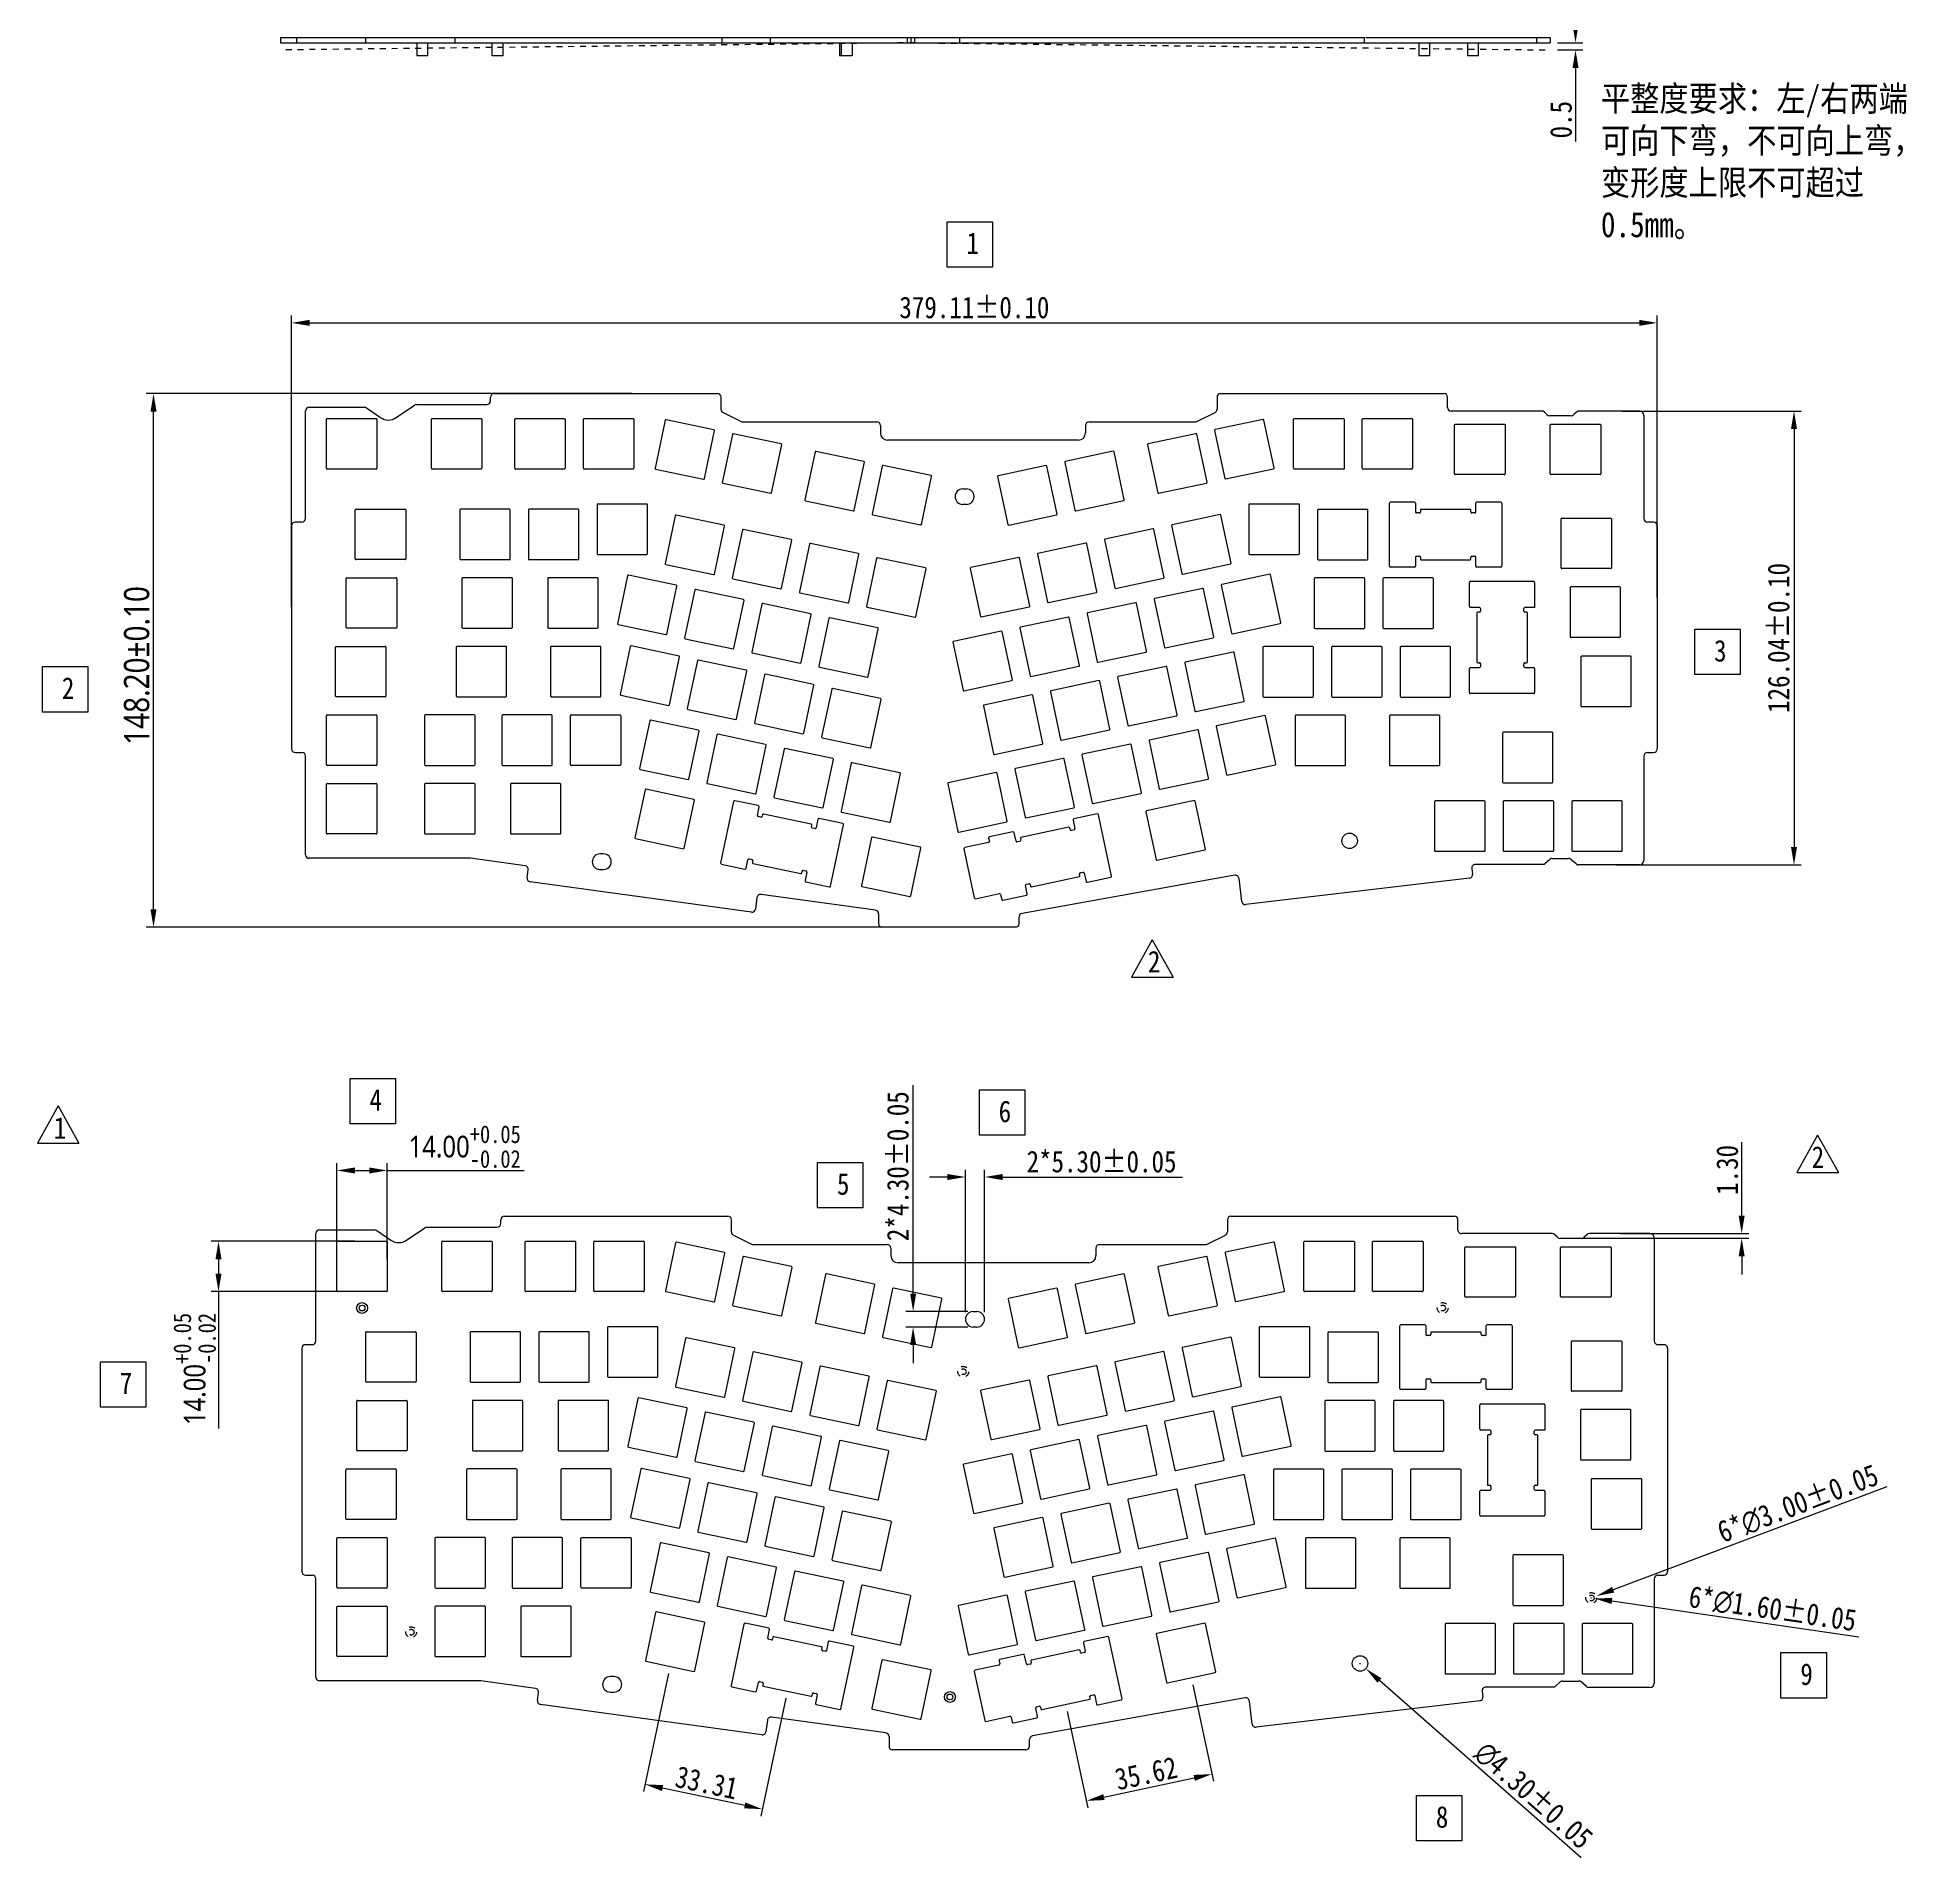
# Model space of a CAD drawing. Header units: millimetres. Extents: x 2357 to 4581, y 2083 to 2871.
# Drawn here: x 3563 to 4082, y 2206 to 2714 of the extents above; entities that cross this region are included whole.
import ezdxf

# ---------------------------------------------------------------- set-up
doc = ezdxf.new("R2010")
doc.units = ezdxf.units.MM
doc.header["$LTSCALE"] = 16.335
doc.header["$PDMODE"] = 3
doc.header["$PDSIZE"] = 8
doc.linetypes.add('HIDDEN', pattern=[0.2, 0.1, -0.1])
doc.layers.get('0').update_dxf_attribs({"linetype": 'CONTINUOUS'})
doc.layers.get('Defpoints').update_dxf_attribs({"linetype": 'CONTINUOUS'})
for name, color, linetype in [('DEFAULT_2', 8, 'HIDDEN'), ('文字说明', 2, 'CONTINUOUS'), ('标注尺寸', 2, 'CONTINUOUS')]:
    doc.layers.add(name, color=color, linetype=linetype)
doc.styles.get("Standard").update_dxf_attribs({"font": '', "width": 0.85, "height": 6})
doc.styles.get('STANDARD').set_extended_font_data('SimSun')
doc.dimstyles.get("Standard").update_dxf_attribs({"dimtxt": 2.5, "dimasz": 5, "dimexe": 2, "dimexo": 2, "dimgap": 1, "dimtad": 1, "dimzin": 1, "dimdsep": 46, "dimtxsty": 'STANDARD', "dimcen": 0.09, "dimadec": 0, "dimazin": 2, "dimtp": 0.01, "dimtm": 0.01, "dimtfac": 1, "dimtofl": 0, "dimtmove": 0, "dimatfit": 3, "dimfxl": 1, "dimtolj": 1, "dimarcsym": 0})

msp = doc.modelspace()

# ---------------------------------------------------------------- texts
at = {"layer": '标注尺寸', "color": 5, "attachment_point": 1}
for s, insert, char_height, width in [('{\\fSimSun|b1|i0|c134|p2;平整度要求：左/右两端可向下弯，不可向上弯，变形度上限不可超过0.5mm。}', (3996.652, 2700.049), 7, 89.13615), ('1', (3820.534, 2659.368), 6, 5.72356), ('3', (4028.056, 2546.201), 6, 5.72356), ('2', (3569.423, 2535.823), 6, 5.72356), ('2', (3870.898, 2459.866), 6, 5.72356), ('4', (3654.807, 2421.455), 6, 5.72356), ('6', (3829.479, 2418.29), 6, 5.72356), ('1', (3567.184, 2413.695), 6, 5.72356), ('2', (4055.151, 2405.614), 6, 5.72356), ('5', (3784.584, 2398.147), 6, 5.72356), ('7', (3585.505, 2342.785), 6, 5.72356), ('9', (4052.004, 2262.027), 6, 5.72356), ('8', (3950.829, 2222.38), 6, 5.72356)]:
    msp.add_mtext(s, dxfattribs=dict(at, insert=insert, char_height=char_height, width=width))

# ---------------------------------------------------------------- blocks, each defined once
blk = doc.blocks.new('*D11')
at = {"layer": 'Defpoints', "color": 0}
for p in [(4012.28, 2634.25), (3633.18, 2553.31), (4012.28, 2555.95)]:
    blk.add_point(p, dxfattribs=at)
at = {"layer": '标注尺寸', "color": 0, "lineweight": -2}
for p, q in [((3633.18, 2555.31), (3633.18, 2636.25)), ((4012.28, 2557.95), (4012.28, 2636.25)), ((3638.18, 2634.25), (4007.28, 2634.25))]:
    blk.add_line(p, q, dxfattribs=at)
at = {"layer": '标注尺寸', "color": 0}
for points in [[(3638.18, 2635.08), (3638.18, 2633.42), (3633.18, 2634.25)], [(4007.28, 2635.08), (4007.28, 2633.42), (4012.28, 2634.25)]]:
    blk.add_solid(points, dxfattribs=at)
at = {"layer": '标注尺寸', "color": 0, "insert": (3822.73, 2638.49), "char_height": 6, "attachment_point": 5}
blk.add_mtext('\\A1;379.11%%P0.10', dxfattribs=at)
blk = doc.blocks.new('*D12')
at = {"layer": 'Defpoints', "color": 0}
for p in [(4000.54, 2609.77), (3998.9, 2483.73), (4050.25, 2483.73)]:
    blk.add_point(p, dxfattribs=at)
at = {"layer": '标注尺寸', "color": 0, "lineweight": -2}
for p, q in [((4002.54, 2609.77), (4052.25, 2609.77)), ((4050.25, 2604.77), (4050.25, 2488.73)), ((4000.9, 2483.73), (4052.25, 2483.73))]:
    blk.add_line(p, q, dxfattribs=at)
at = {"layer": '标注尺寸', "color": 0}
for points in [[(4049.41, 2604.77), (4051.08, 2604.77), (4050.25, 2609.77)], [(4049.41, 2488.73), (4051.08, 2488.73), (4050.25, 2483.73)]]:
    blk.add_solid(points, dxfattribs=at)
at = {"layer": '标注尺寸', "color": 0, "insert": (4046.01, 2546.75), "char_height": 6, "attachment_point": 5, "rotation": 90}
blk.add_mtext('\\A1;126.04%%P0.10', dxfattribs=at)
blk = doc.blocks.new('*D15')
at = {"layer": 'Defpoints', "color": 0}
for p in [(3659.76, 2398.88), (3645.76, 2372.24), (3659.76, 2372.24)]:
    blk.add_point(p, dxfattribs=at)
at = {"layer": '标注尺寸', "color": 0, "lineweight": -2}
for p, q in [((3645.76, 2374.24), (3645.76, 2400.88)), ((3650.76, 2398.88), (3654.76, 2398.88)), ((3659.76, 2374.24), (3659.76, 2400.88)), ((3659.76, 2398.88), (3697.74, 2398.88))]:
    blk.add_line(p, q, dxfattribs=at)
at = {"layer": '标注尺寸', "color": 0}
for points in [[(3650.76, 2399.71), (3650.76, 2398.05), (3645.76, 2398.88)], [(3654.76, 2399.71), (3654.76, 2398.05), (3659.76, 2398.88)]]:
    blk.add_solid(points, dxfattribs=at)
at = {"layer": '标注尺寸', "color": 0, "insert": (3681.25, 2405.52), "char_height": 6, "attachment_point": 5}
blk.add_mtext('\\A1;\\A1;{\\fMicrosoft YaHei|b0|i0|c134|p34;14.00\\fSimSun|b1|i0|c134|p2;\\H0.8169x;\\S+0.05^ -0.02;}', dxfattribs=at)
blk = doc.blocks.new('*D16')
at = {"layer": 'Defpoints', "color": 0}
for p in [(3652.76, 2379.24), (3612.91, 2365.24), (3652.76, 2365.24)]:
    blk.add_point(p, dxfattribs=at)
at = {"layer": '标注尺寸', "color": 0, "lineweight": -2}
for p, q in [((3650.76, 2379.24), (3610.91, 2379.24)), ((3612.91, 2374.24), (3612.91, 2370.24)), ((3650.76, 2365.24), (3610.91, 2365.24)), ((3612.91, 2365.24), (3612.91, 2327.26))]:
    blk.add_line(p, q, dxfattribs=at)
at = {"layer": '标注尺寸', "color": 0}
for points in [[(3612.08, 2374.24), (3613.75, 2374.24), (3612.91, 2379.24)], [(3612.08, 2370.24), (3613.75, 2370.24), (3612.91, 2365.24)]]:
    blk.add_solid(points, dxfattribs=at)
at = {"layer": '标注尺寸', "color": 0, "insert": (3606.28, 2343.75), "char_height": 6, "attachment_point": 5, "rotation": 90}
blk.add_mtext('\\A1;\\A1;{\\fMicrosoft YaHei|b0|i0|c134|p34;14.00\\fSimSun|b1|i0|c134|p2;\\H0.8169x;\\S+0.05^ -0.02;}', dxfattribs=at)
blk = doc.blocks.new('*D17')
at = {"layer": 'Defpoints', "color": 0}
for p in [(3825.56, 2397.07), (3820.26, 2357.56), (3825.56, 2357.56)]:
    blk.add_point(p, dxfattribs=at)
at = {"layer": '标注尺寸', "color": 0, "lineweight": -2}
for p, q in [((3820.26, 2359.56), (3820.26, 2399.07)), ((3825.56, 2359.56), (3825.56, 2399.07)), ((3815.26, 2397.07), (3810.26, 2397.07)), ((3830.56, 2397.07), (3880.49, 2397.07))]:
    blk.add_line(p, q, dxfattribs=at)
at = {"layer": '标注尺寸', "color": 0}
for points in [[(3815.26, 2397.9), (3815.26, 2396.23), (3820.26, 2397.07)], [(3830.56, 2397.9), (3830.56, 2396.23), (3825.56, 2397.07)]]:
    blk.add_solid(points, dxfattribs=at)
at = {"layer": '标注尺寸', "color": 0, "insert": (3858.03, 2401.3), "char_height": 6, "attachment_point": 5}
blk.add_mtext('\\A1;2*5.30%%P0.05', dxfattribs=at)
blk = doc.blocks.new('*D18')
at = {"layer": 'Defpoints', "color": 0}
for p in [(3822.91, 2359.71), (3805.73, 2355.41), (3822.91, 2355.41)]:
    blk.add_point(p, dxfattribs=at)
at = {"layer": '标注尺寸', "color": 0, "lineweight": -2}
for p, q in [((3805.73, 2364.71), (3805.73, 2422.54)), ((3820.91, 2359.71), (3803.73, 2359.71)), ((3820.91, 2355.41), (3803.73, 2355.41)), ((3805.73, 2350.41), (3805.73, 2345.41))]:
    blk.add_line(p, q, dxfattribs=at)
at = {"layer": '标注尺寸', "color": 0}
for points in [[(3804.9, 2364.71), (3806.57, 2364.71), (3805.73, 2359.71)], [(3804.9, 2350.41), (3806.57, 2350.41), (3805.73, 2355.41)]]:
    blk.add_solid(points, dxfattribs=at)
at = {"layer": '标注尺寸', "color": 0, "insert": (3801.5, 2400.07), "char_height": 6, "attachment_point": 5, "rotation": 90}
blk.add_mtext('\\A1;2*4.30%%P0.05', dxfattribs=at)
blk = doc.blocks.new('*D19')
at = {"layer": 'Defpoints', "color": 0}
for p in [(3992.56, 2279.64), (3995.37, 2280.7)]:
    blk.add_point(p, dxfattribs=at)
at = {"layer": '标注尺寸', "color": 0, "lineweight": -2}
for p, q in [((4076.06, 2311.07), (4000.05, 2282.46)), ((3993.88, 2280.17), (3994.06, 2280.17)), ((3993.97, 2280.08), (3993.97, 2280.26))]:
    blk.add_line(p, q, dxfattribs=at)
at = {"layer": '标注尺寸', "color": 0}
blk.add_solid([(3999.76, 2283.24), (4000.34, 2281.68), (3995.37, 2280.7)], dxfattribs=at)
at = {"layer": '标注尺寸', "color": 0, "insert": (4051.37, 2306.3), "char_height": 6, "attachment_point": 5, "rotation": 20.6277}
blk.add_mtext('\\A1;6*{\\fGulim|b0|i0|c129|p0;∅}3.00%%P0.05', dxfattribs=at)
blk = doc.blocks.new('*D20')
at = {"layer": 'Defpoints', "color": 0}
for p in [(3993.18, 2280.29), (3994.76, 2280.06)]:
    blk.add_point(p, dxfattribs=at)
at = {"layer": '标注尺寸', "color": 0, "lineweight": -2}
for p, q in [((3993.88, 2280.17), (3994.06, 2280.17)), ((3993.97, 2280.08), (3993.97, 2280.26)), ((4068.21, 2269.31), (3999.71, 2279.33))]:
    blk.add_line(p, q, dxfattribs=at)
at = {"layer": '标注尺寸', "color": 0}
blk.add_solid([(3999.83, 2280.16), (3999.59, 2278.51), (3994.76, 2280.06)], dxfattribs=at)
at = {"layer": '标注尺寸', "color": 0, "insert": (4044.3, 2277.09), "char_height": 6, "attachment_point": 5, "rotation": 351.6786}
blk.add_mtext('\\A1;6*{\\fGulim|b0|i0|c129|p0;∅}1.60%%P0.05', dxfattribs=at)
blk = doc.blocks.new('*D21')
at = {"layer": 'Defpoints', "color": 0}
for p in [(3928.17, 2263.41), (3931.4, 2260.57)]:
    blk.add_point(p, dxfattribs=at)
at = {"layer": '标注尺寸', "color": 0, "lineweight": -2}
for p, q in [((3929.7, 2261.99), (3929.88, 2261.99)), ((3929.79, 2261.9), (3929.79, 2262.08)), ((3991.13, 2208.02), (3935.16, 2257.27))]:
    blk.add_line(p, q, dxfattribs=at)
at = {"layer": '标注尺寸', "color": 0}
blk.add_solid([(3935.71, 2257.89), (3934.6, 2256.64), (3931.4, 2260.57)], dxfattribs=at)
at = {"layer": '标注尺寸', "color": 0, "insert": (3977.92, 2225.28), "char_height": 6, "attachment_point": 5, "rotation": 318.6564}
blk.add_mtext('\\A1;{\\fGulim|b0|i0|c129|p0;∅}4.30%%P0.05', dxfattribs=at)
blk = doc.blocks.new('*D41')
at = {"layer": 'Defpoints', "color": 0}
for p in [(3594.87, 2614.62), (3729.65, 2614.62), (3813.65, 2466.42)]:
    blk.add_point(p, dxfattribs=at)
at = {"layer": '标注尺寸', "color": 0, "lineweight": -2}
for p, q in [((3727.65, 2614.62), (3592.87, 2614.62)), ((3594.87, 2471.42), (3594.87, 2609.62)), ((3811.65, 2466.42), (3592.87, 2466.42))]:
    blk.add_line(p, q, dxfattribs=at)
at = {"layer": '标注尺寸', "color": 0}
for points in [[(3594.04, 2609.62), (3595.71, 2609.62), (3594.87, 2614.62)], [(3594.04, 2471.42), (3595.71, 2471.42), (3594.87, 2466.42)]]:
    blk.add_solid(points, dxfattribs=at)
at = {"layer": '标注尺寸', "color": 0, "insert": (3590.24, 2539.12), "char_height": 6, "attachment_point": 5, "rotation": 90}
blk.add_mtext('\\A1;{\\fMicrosoft YaHei|b0|i0|c134|p34;\\H1.167x;148.20%%P0.10}', dxfattribs=at)
blk = doc.blocks.new('*D44')
at = {"layer": 'Defpoints', "color": 0}
for p in [(3882.95, 2258.04), (3848.11, 2250.63), (3888.65, 2231.26)]:
    blk.add_point(p, dxfattribs=at)
at = {"layer": '标注尺寸', "color": 0, "lineweight": -2}
for p, q in [((3883.37, 2256.08), (3889.07, 2229.3)), ((3848.53, 2248.67), (3854.22, 2221.89)), ((3858.7, 2224.88), (3883.76, 2230.22))]:
    blk.add_line(p, q, dxfattribs=at)
at = {"layer": '标注尺寸', "color": 0}
for points in [[(3883.59, 2231.03), (3883.93, 2229.4), (3888.65, 2231.26)], [(3858.53, 2225.7), (3858.87, 2224.07), (3853.81, 2223.84)]]:
    blk.add_solid(points, dxfattribs=at)
at = {"layer": '标注尺寸', "color": 0, "insert": (3870.4, 2231.46), "char_height": 6, "attachment_point": 5, "rotation": 12.0106}
blk.add_mtext('\\A1;35.62', dxfattribs=at)
blk = doc.blocks.new('*D47')
at = {"layer": 'Defpoints', "color": 0}
for p in [(3738.21, 2261.2), (3770.8, 2254.32), (3731.28, 2228.42)]:
    blk.add_point(p, dxfattribs=at)
at = {"layer": '标注尺寸', "color": 0, "lineweight": -2}
for p, q in [((3737.8, 2259.24), (3730.87, 2226.47)), ((3770.38, 2252.36), (3763.46, 2219.58)), ((3758.98, 2222.57), (3736.18, 2227.39))]:
    blk.add_line(p, q, dxfattribs=at)
at = {"layer": '标注尺寸', "color": 0}
for points in [[(3736.35, 2228.2), (3736, 2226.57), (3731.28, 2228.42)], [(3759.15, 2223.39), (3758.81, 2221.76), (3763.87, 2221.54)]]:
    blk.add_solid(points, dxfattribs=at)
at = {"layer": '标注尺寸', "color": 0, "insert": (3748.41, 2228.89), "char_height": 6, "attachment_point": 5, "rotation": 348.07}
blk.add_mtext('\\A1;33.31', dxfattribs=at)
blk = doc.blocks.new('*D52')
at = {"layer": 'Defpoints', "color": 0}
for p in [(3988.29, 2380.04), (4000.09, 2381.34), (4035.73, 2381.34)]:
    blk.add_point(p, dxfattribs=at)
at = {"layer": '标注尺寸', "color": 0, "lineweight": -2}
for p, q in [((4035.73, 2386.34), (4035.73, 2406.73)), ((3990.29, 2380.04), (4037.73, 2380.04)), ((4002.09, 2381.34), (4037.73, 2381.34)), ((4035.73, 2375.04), (4035.73, 2370.04))]:
    blk.add_line(p, q, dxfattribs=at)
at = {"layer": '标注尺寸', "color": 0}
for points in [[(4034.89, 2386.34), (4036.56, 2386.34), (4035.73, 2381.34)], [(4034.89, 2375.04), (4036.56, 2375.04), (4035.73, 2380.04)]]:
    blk.add_solid(points, dxfattribs=at)
at = {"layer": '标注尺寸', "color": 0, "insert": (4031.73, 2399.03), "char_height": 6, "attachment_point": 5, "rotation": 90}
blk.add_mtext('\\A1;1.30', dxfattribs=at)
blk = doc.blocks.new('*D8')
at = {"layer": 'Defpoints', "color": 0}
for p in [(3982.61, 2712.02), (3982.61, 2710.02), (3989.6, 2712.02)]:
    blk.add_point(p, dxfattribs=at)
at = {"layer": '标注尺寸', "color": 0, "lineweight": -2}
for p, q in [((3989.6, 2717.02), (3989.6, 2722.02)), ((3984.61, 2712.02), (3991.6, 2712.02)), ((3984.61, 2710.02), (3991.6, 2710.02)), ((3989.6, 2705.02), (3989.6, 2684.6))]:
    blk.add_line(p, q, dxfattribs=at)
at = {"layer": '标注尺寸', "color": 0}
for points in [[(3988.77, 2717.02), (3990.44, 2717.02), (3989.6, 2712.02)], [(3988.77, 2705.02), (3990.44, 2705.02), (3989.6, 2710.02)]]:
    blk.add_solid(points, dxfattribs=at)
at = {"layer": '标注尺寸', "color": 0, "insert": (3985.6, 2690.67), "char_height": 6, "attachment_point": 5, "rotation": 90}
blk.add_mtext('\\A1;0.5', dxfattribs=at)

# ---------------------------------------------------------------- dimensions: what is measured, and where the dimension line sits
at = {"layer": '标注尺寸', "color": 5}
for base, p1, p2, text, picture, middle in [((3989.604, 2712.023), (3982.607, 2710.023), (3982.607, 2712.023), '0.5', '*D8', (3989.604, 2690.668)), ((3594.875, 2614.622), (3813.654, 2466.422), (3729.651, 2614.622), '{\\fMicrosoft YaHei|b0|i0|c134|p34;\\H1.167x;<>%%P0.10}', '*D41', (3594.875, 2539.124)), ((3805.734, 2355.411), (3822.907, 2359.711), (3822.907, 2355.411), '2*<>%%P0.05', '*D18', (3805.734, 2400.067))]:
    dim = msp.add_linear_dim(base=base, p1=p1, p2=p2, angle=90, text=text, dimstyle='STANDARD', dxfattribs=at)
    dim.commit()
    dim.dimension.update_dxf_attribs({"geometry": picture, "text_midpoint": middle, "dimtype": 160})
for base, p1, p2, text, picture, middle in [((4012.28225, 2634.250408), (3633.177251, 2553.308798), (4012.28225, 2555.951886), '<>%%P0.10', '*D11', (3822.72975, 2638.485045)), ((3659.762, 2398.881), (3645.762, 2372.236), (3659.762, 2372.236), '\\A1;{\\fMicrosoft YaHei|b0|i0|c134|p34;<>\\fSimSun|b1|i0|c134|p2;\\H0.8169x;\\S+0.05^ -0.02;}', '*D15', (3681.252, 2405.515)), ((3825.557, 2397.068), (3820.257, 2357.561), (3825.557, 2357.561), '2*<>%%P0.05', '*D17', (3858.025, 2401.303))]:
    dim = msp.add_linear_dim(base=base, p1=p1, p2=p2, text=text, dimstyle='STANDARD', dxfattribs=at)
    dim.commit()
    dim.dimension.update_dxf_attribs({"geometry": picture, "text_midpoint": middle})
for base, p1, p2, text, picture, middle in [((4050.2472762, 2483.732126), (4000.5429453, 2609.7671262), (3998.8986794, 2483.732126), '<>%%P0.10', '*D12', (4046.0126393, 2546.7496261)), ((3612.912, 2365.236), (3652.762, 2379.236), (3652.762, 2365.236), '\\A1;{\\fMicrosoft YaHei|b0|i0|c134|p34;<>\\fSimSun|b1|i0|c134|p2;\\H0.8169x;\\S+0.05^ -0.02;}', '*D16', (3606.278, 2343.746))]:
    dim = msp.add_linear_dim(base=base, p1=p1, p2=p2, angle=90, text=text, dimstyle='STANDARD', dxfattribs=at)
    dim.commit()
    dim.dimension.update_dxf_attribs({"geometry": picture, "text_midpoint": middle})
dim = msp.add_linear_dim(base=(4035.725, 2381.336), p1=(3988.29, 2380.037), p2=(4000.09, 2381.336), angle=90, dimstyle='STANDARD', dxfattribs=at)
dim.commit()
dim.dimension.update_dxf_attribs({"geometry": '*D52', "text_midpoint": (4031.725, 2399.032)})
for p1, p2, text, picture, middle in [((3992.563, 2279.643), (3995.371, 2280.7), '6*<>%%P0.05', '*D19', (4052.863, 2302.341)), ((3993.176, 2280.287), (3994.759, 2280.056), '6*<>%%P0.05', '*D20', (4043.686, 2272.899)), ((3928.173, 2263.412), (3931.401, 2260.571), '<>%%P0.05', '*D21', (3975.127, 2222.098))]:
    dim = msp.add_diameter_dim_2p(p1=p1, p2=p2, text=text, dimstyle='STANDARD', dxfattribs=at)
    dim.commit()
    dim.dimension.update_dxf_attribs({"geometry": picture, "text_midpoint": middle, "dimtype": 163})
for p1, p2, distance, picture, middle in [((3770.798, 2254.316), (3738.209, 2261.201), 33.503, '*D47', (3748.405, 2228.893)), ((3848.11, 2250.628), (3882.953, 2258.041), -27.384, '*D44', (3870.398, 2231.463))]:
    dim = msp.add_aligned_dim(p1=p1, p2=p2, distance=distance, dimstyle='STANDARD', dxfattribs=at)
    dim.commit()
    dim.dimension.update_dxf_attribs({"geometry": picture, "text_midpoint": middle})

# ---------------------------------------------------------------- linework, layer by layer
at = {"color": 5, "linetype": 'Continuous'}
for p, q in [((3630.127, 2713.523), (3630.127, 2712.023)), ((3630.127, 2713.523), (3931.067, 2713.523)), ((3630.127, 2712.023), (3982.607, 2712.023)), ((3634.672, 2712.023), (3634.672, 2713.523)), ((3653.849, 2712.023), (3653.849, 2713.523)), ((3667.927, 2712.023), (3667.927, 2708.423)), ((3670.927, 2712.023), (3670.927, 2708.423)), ((3678.554, 2713.523), (3678.554, 2712.023)), ((3688.827, 2712.023), (3688.827, 2708.423)), ((3691.827, 2712.023), (3691.827, 2708.423)), ((3752.638, 2713.523), (3752.638, 2712.023)), ((3766.179, 2712.023), (3766.179, 2713.523)), ((3785.267, 2712.023), (3785.267, 2708.423)), ((3785.767, 2712.023), (3785.767, 2708.423)), ((3788.767, 2712.023), (3788.767, 2708.423)), ((3804.179, 2712.023), (3804.179, 2713.523)), ((3805.179, 2712.023), (3805.179, 2713.523)), ((3805.179, 2712.023), (3805.179, 2713.523)), ((3806.179, 2712.023), (3806.179, 2713.523)), ((3818.634, 2713.523), (3818.634, 2712.023)), ((3818.634, 2713.523), (3818.634, 2712.023)), ((3931.068, 2712.023), (3931.068, 2713.523)), ((3931.44, 2713.523), (3982.607, 2713.523)), ((3946.107, 2712.023), (3946.107, 2708.423)), ((3949.107, 2712.023), (3949.107, 2708.423)), ((3959.607, 2712.023), (3959.607, 2708.423)), ((3962.607, 2712.023), (3962.607, 2708.423)), ((3978.907, 2712.023), (3978.907, 2713.523)), ((3982.607, 2713.523), (3982.607, 2712.023)), ((3670.927, 2708.423), (3667.927, 2708.423)), ((3691.827, 2708.423), (3688.827, 2708.423)), ((3788.767, 2708.423), (3785.267, 2708.423)), ((3949.107, 2708.423), (3946.107, 2708.423)), ((3962.607, 2708.423), (3959.607, 2708.423)), ((3638.077, 2610.795), (3653.421, 2610.795)), ((3653.986, 2610.62), (3657.892, 2607.945)), ((3662.243, 2607.945), (3667.275, 2611.392)), ((3667.84, 2611.567), (3687.403, 2611.567)), ((3688.403, 2612.567), (3688.403, 2613.647)), ((3688.403, 2612.567), (3688.403, 2612.847)), ((3689.402, 2614.622), (3751.402, 2614.622)), ((3752.402, 2610.291), (3752.402, 2613.622)), ((3752.402, 2610.291), (3752.402, 2612.822)), ((3890.082, 2613.622), (3890.082, 2610.291)), ((3890.082, 2612.822), (3890.082, 2610.291)), ((3891.082, 2614.622), (3953.082, 2614.622)), ((3954.082, 2610.767), (3954.082, 2613.622)), ((3954.082, 2610.767), (3954.082, 2612.822)), ((3637.077, 2579.937), (3637.077, 2609.795)), ((3642.877, 2593.867), (3642.877, 2607.467)), ((3643.077, 2607.667), (3656.677, 2607.667)), ((3656.877, 2607.467), (3656.877, 2593.867)), ((3672.005, 2593.867), (3672.005, 2607.467)), ((3672.205, 2607.667), (3685.805, 2607.667)), ((3686.005, 2607.467), (3686.005, 2593.867)), ((3695.152, 2593.867), (3695.152, 2607.467)), ((3695.352, 2607.667), (3708.952, 2607.667)), ((3709.152, 2607.467), (3709.152, 2593.867)), ((3714.202, 2593.867), (3714.202, 2607.467)), ((3714.402, 2607.667), (3728.002, 2607.667)), ((3728.202, 2607.467), (3728.202, 2593.867)), ((3736.913, 2607.207), (3734.101, 2593.901)), ((3750.456, 2604.55), (3737.15, 2607.361)), ((3752.955, 2609.396), (3758.002, 2606.873)), ((3758.449, 2606.767), (3795.653, 2606.767)), ((3796.653, 2605.767), (3796.653, 2603.672)), ((3853.587, 2605.767), (3853.587, 2603.672)), ((3854.587, 2606.767), (3884.035, 2606.767)), ((3884.482, 2606.873), (3889.529, 2609.396)), ((3902.875, 2607.427), (3889.573, 2604.597)), ((3905.943, 2593.971), (3903.113, 2607.273)), ((3911.338, 2593.867), (3911.338, 2607.467)), ((3911.538, 2607.667), (3925.138, 2607.667)), ((3925.338, 2607.467), (3925.338, 2593.667)), ((3930.388, 2593.867), (3930.388, 2607.467)), ((3930.588, 2607.667), (3944.188, 2607.667)), ((3944.388, 2607.467), (3944.388, 2593.867)), ((3980.251, 2609.767), (3955.082, 2609.767)), ((3956.037, 2592.322), (3956.037, 2605.922)), ((3956.237, 2606.122), (3970.037, 2606.122)), ((3970.037, 2606.122), (3970.037, 2592.322)), ((3981.671, 2608.761), (3980.958, 2609.474)), ((3988.432, 2608.468), (3982.378, 2608.468)), ((3982.582, 2592.322), (3982.582, 2605.922)), ((3982.782, 2606.122), (3996.382, 2606.122)), ((3989.853, 2609.474), (3989.139, 2608.761)), ((4007.382, 2609.767), (3990.56, 2609.767)), ((3996.582, 2605.922), (3996.582, 2592.322)), ((4008.582, 2608.567), (4008.582, 2579.937)), ((3747.799, 2591.007), (3750.61, 2604.313)), ((3755.551, 2603.269), (3752.74, 2589.963)), ((3769.095, 2600.612), (3755.788, 2603.424)), ((3766.437, 2587.069), (3769.249, 2600.375)), ((3851.587, 2601.672), (3798.653, 2601.672)), ((3870.786, 2600.395), (3873.616, 2587.093)), ((3884.242, 2603.463), (3870.94, 2600.633)), ((3887.31, 2590.006), (3884.48, 2603.309)), ((3889.419, 2604.36), (3892.249, 2591.057)), ((3778.519, 2598.417), (3775.708, 2585.11)), ((3792.062, 2595.76), (3778.756, 2598.571)), ((3789.405, 2582.216), (3792.217, 2595.523)), ((3797.158, 2594.479), (3794.346, 2581.172)), ((3810.701, 2591.822), (3797.395, 2594.633)), ((3842.648, 2594.614), (3829.346, 2591.783)), ((3845.716, 2581.157), (3842.886, 2594.46)), ((3847.825, 2595.51), (3850.655, 2582.208)), ((3861.281, 2598.578), (3847.979, 2595.748)), ((3864.349, 2585.121), (3861.519, 2598.424)), ((3656.677, 2593.667), (3643.077, 2593.667)), ((3685.805, 2593.667), (3672.205, 2593.667)), ((3708.952, 2593.667), (3695.352, 2593.667)), ((3728.002, 2593.667), (3714.402, 2593.667)), ((3734.256, 2593.664), (3747.562, 2590.853)), ((3752.894, 2589.726), (3766.2, 2586.915)), ((3808.044, 2578.278), (3810.855, 2591.585)), ((3829.192, 2591.546), (3832.022, 2578.244)), ((3873.853, 2586.939), (3887.156, 2589.769)), ((3892.486, 2590.903), (3905.789, 2593.733)), ((3925.338, 2593.667), (3911.538, 2593.667)), ((3944.188, 2593.667), (3930.588, 2593.667)), ((3969.837, 2592.122), (3956.237, 2592.122)), ((3996.382, 2592.122), (3982.782, 2592.122)), ((3775.862, 2584.873), (3789.168, 2582.062)), ((3819.522, 2588.142), (3820.522, 2588.142)), ((3850.892, 2582.054), (3864.195, 2584.884)), ((3937.937, 2566.754), (3937.937, 2584.152)), ((3944.887, 2584.452), (3938.237, 2584.452)), ((3945.187, 2584.152), (3945.187, 2581.752)), ((3961.887, 2581.752), (3961.887, 2584.152)), ((3968.837, 2584.452), (3962.187, 2584.452)), ((3969.137, 2584.152), (3969.137, 2566.754)), ((3636.077, 2578.937), (3634.177, 2578.937)), ((3650.887, 2568.722), (3650.887, 2582.322)), ((3651.087, 2582.522), (3664.687, 2582.522)), ((3664.887, 2582.322), (3664.887, 2568.722)), ((3679.902, 2582.322), (3679.902, 2568.722)), ((3693.702, 2582.522), (3680.102, 2582.522)), ((3693.902, 2568.722), (3693.902, 2582.322)), ((3698.952, 2582.322), (3698.952, 2568.722)), ((3712.752, 2582.522), (3699.152, 2582.522)), ((3712.952, 2568.722), (3712.952, 2582.322)), ((3718.002, 2583.732), (3718.002, 2570.132)), ((3731.802, 2583.932), (3718.202, 2583.932)), ((3732.002, 2570.132), (3732.002, 2583.732)), ((3739.691, 2580.696), (3736.88, 2567.39)), ((3753.228, 2578.041), (3739.928, 2580.85)), ((3794.501, 2580.935), (3807.807, 2578.124)), ((3820.522, 2583.842), (3819.522, 2583.842)), ((3832.259, 2578.09), (3845.562, 2580.92)), ((3890.942, 2581.004), (3877.639, 2578.174)), ((3894.009, 2567.548), (3891.179, 2580.85)), ((3898.937, 2583.722), (3898.937, 2570.122)), ((3912.737, 2583.922), (3899.137, 2583.922)), ((3912.937, 2570.122), (3912.937, 2583.722)), ((3917.987, 2582.252), (3917.987, 2568.652)), ((3931.787, 2582.452), (3918.187, 2582.452)), ((3931.987, 2568.652), (3931.987, 2582.252)), ((3946.237, 2581.452), (3945.487, 2581.452)), ((3946.537, 2582.252), (3946.537, 2581.752)), ((3960.337, 2582.452), (3946.737, 2582.452)), ((3960.537, 2581.752), (3960.537, 2582.252)), ((3961.587, 2581.452), (3960.837, 2581.452)), ((3985.582, 2566.202), (3985.582, 2579.802)), ((3985.782, 2580.002), (3999.382, 2580.002)), ((3999.582, 2579.802), (3999.582, 2566.202)), ((4011.282, 2578.937), (4009.582, 2578.937)), ((3633.177, 2577.937), (3633.177, 2515.937)), ((3750.578, 2564.496), (3753.389, 2577.802)), ((3758.33, 2576.758), (3755.519, 2563.452)), ((3771.866, 2574.103), (3758.567, 2576.913)), ((3769.216, 2560.558), (3772.028, 2573.864)), ((3858.852, 2573.973), (3861.682, 2560.67)), ((3872.309, 2577.04), (3859.006, 2574.21)), ((3875.376, 2563.584), (3872.546, 2576.886)), ((3877.485, 2577.937), (3880.315, 2564.634)), ((4012.282, 2577.937), (4012.282, 2515.937)), ((3664.687, 2568.522), (3651.087, 2568.522)), ((3680.102, 2568.522), (3693.702, 2568.522)), ((3699.152, 2568.522), (3712.752, 2568.522)), ((3718.202, 2569.932), (3731.802, 2569.932)), ((3776.969, 2572.82), (3774.157, 2559.514)), ((3790.505, 2570.165), (3777.206, 2572.975)), ((3787.855, 2556.62), (3790.666, 2569.926)), ((3795.607, 2568.882), (3792.796, 2555.576)), ((3809.143, 2566.227), (3795.844, 2569.037)), ((3835.043, 2569.112), (3821.74, 2566.282)), ((3838.11, 2555.655), (3835.28, 2568.958)), ((3840.219, 2570.008), (3843.049, 2556.706)), ((3853.676, 2573.076), (3840.373, 2570.246)), ((3856.743, 2559.619), (3853.913, 2572.922)), ((3899.137, 2569.922), (3912.737, 2569.922)), ((3918.187, 2568.452), (3931.787, 2568.452)), ((3945.187, 2569.152), (3945.187, 2566.754)), ((3945.487, 2569.452), (3946.237, 2569.452)), ((3946.537, 2569.152), (3946.537, 2568.652)), ((3946.737, 2568.452), (3960.337, 2568.452)), ((3960.537, 2568.652), (3960.537, 2569.152)), ((3960.837, 2569.452), (3961.587, 2569.452)), ((3961.887, 2566.754), (3961.887, 2569.152)), ((3648.382, 2549.672), (3648.382, 2563.272)), ((3648.582, 2563.472), (3662.182, 2563.472)), ((3662.382, 2563.272), (3662.382, 2549.672)), ((3680.502, 2563.272), (3680.502, 2549.672)), ((3694.302, 2563.472), (3680.702, 2563.472)), ((3694.502, 2549.672), (3694.502, 2563.272)), ((3704.302, 2563.272), (3704.302, 2549.672)), ((3718.102, 2563.472), (3704.502, 2563.472)), ((3718.302, 2549.672), (3718.302, 2563.272)), ((3726.459, 2564.021), (3723.647, 2550.715)), ((3739.995, 2561.366), (3726.696, 2564.176)), ((3737.042, 2567.151), (3750.341, 2564.342)), ((3806.493, 2552.682), (3809.305, 2565.988)), ((3821.586, 2566.044), (3824.416, 2552.742)), ((3861.92, 2560.516), (3875.222, 2563.346)), ((3880.553, 2564.48), (3893.855, 2567.311)), ((3904.736, 2564.462), (3891.433, 2561.632)), ((3907.803, 2551.006), (3904.973, 2564.308)), ((3930.899, 2563.402), (3917.299, 2563.402)), ((3949.949, 2563.402), (3936.349, 2563.402)), ((3944.887, 2566.454), (3938.237, 2566.454)), ((3968.837, 2566.454), (3962.187, 2566.454)), ((3999.382, 2566.002), (3985.782, 2566.002)), ((3737.345, 2547.821), (3740.156, 2561.127)), ((3745.097, 2560.083), (3742.286, 2546.777)), ((3758.633, 2557.428), (3745.334, 2560.238)), ((3755.68, 2563.213), (3768.979, 2560.404)), ((3774.319, 2559.275), (3787.618, 2556.466)), ((3843.287, 2556.552), (3856.589, 2559.382)), ((3886.103, 2560.498), (3872.8, 2557.668)), ((3889.17, 2547.042), (3886.34, 2560.344)), ((3891.279, 2561.395), (3894.109, 2548.093)), ((3917.099, 2563.202), (3917.099, 2549.602)), ((3931.099, 2549.602), (3931.099, 2563.202)), ((3936.149, 2563.202), (3936.149, 2549.602)), ((3950.149, 2549.602), (3950.149, 2563.202)), ((3960.193, 2555.537), (3960.193, 2562.187)), ((3960.493, 2562.487), (3977.893, 2562.487)), ((3978.193, 2562.187), (3978.193, 2555.237)), ((3988.087, 2560.752), (3988.087, 2547.152)), ((4001.887, 2560.952), (3988.287, 2560.952)), ((4002.087, 2547.152), (4002.087, 2560.752)), ((3755.983, 2543.883), (3758.795, 2557.189)), ((3763.736, 2556.146), (3760.924, 2542.839)), ((3777.272, 2553.49), (3763.973, 2556.3)), ((3774.622, 2539.945), (3777.433, 2553.251)), ((3792.957, 2555.338), (3806.256, 2552.528)), ((3824.654, 2552.588), (3837.956, 2555.418)), ((3854.013, 2553.467), (3856.844, 2540.164)), ((3867.47, 2556.534), (3854.167, 2553.704)), ((3870.537, 2543.078), (3867.707, 2556.38)), ((3872.646, 2557.431), (3875.476, 2544.129)), ((3962.952, 2555.237), (3960.493, 2555.237)), ((3962.252, 2553.687), (3962.252, 2540.087)), ((3962.952, 2553.887), (3962.452, 2553.887)), ((3963.252, 2554.937), (3963.252, 2554.187)), ((3975.252, 2554.187), (3975.252, 2554.937)), ((3978.193, 2555.237), (3975.552, 2555.237)), ((3976.052, 2553.887), (3975.552, 2553.887)), ((3976.252, 2540.087), (3976.252, 2553.687)), ((3662.182, 2549.472), (3648.582, 2549.472)), ((3680.702, 2549.472), (3694.302, 2549.472)), ((3704.502, 2549.472), (3718.102, 2549.472)), ((3723.809, 2550.477), (3737.108, 2547.667)), ((3782.374, 2552.208), (3779.563, 2538.901)), ((3795.91, 2549.552), (3782.611, 2552.362)), ((3793.261, 2536.007), (3796.072, 2549.314)), ((3830.204, 2548.606), (3816.902, 2545.776)), ((3833.271, 2535.149), (3830.441, 2548.452)), ((3835.38, 2549.503), (3838.211, 2536.2)), ((3848.837, 2552.57), (3835.534, 2549.74)), ((3851.904, 2539.114), (3849.074, 2552.416)), ((3894.347, 2547.939), (3907.649, 2550.769)), ((3917.299, 2549.402), (3930.899, 2549.402)), ((3936.349, 2549.402), (3949.949, 2549.402)), ((3645.382, 2530.622), (3645.382, 2544.222)), ((3645.582, 2544.422), (3659.182, 2544.422)), ((3659.382, 2544.222), (3659.382, 2530.622)), ((3678.902, 2544.222), (3678.902, 2530.622)), ((3692.702, 2544.422), (3679.102, 2544.422)), ((3692.902, 2530.622), (3692.902, 2544.222)), ((3705.072, 2544.222), (3705.072, 2530.622)), ((3718.872, 2544.422), (3705.272, 2544.422)), ((3719.072, 2530.622), (3719.072, 2544.222)), ((3727.217, 2544.391), (3724.406, 2531.084)), ((3740.753, 2541.735), (3727.454, 2544.545)), ((3742.447, 2546.539), (3755.746, 2543.729)), ((3761.086, 2542.601), (3774.385, 2539.791)), ((3816.748, 2545.538), (3819.578, 2532.236)), ((3857.081, 2540.01), (3870.383, 2542.841)), ((3875.714, 2543.975), (3889.016, 2546.805)), ((3894.576, 2542.825), (3881.274, 2539.995)), ((3897.643, 2529.368), (3894.813, 2542.671)), ((3902.837, 2544.152), (3902.837, 2530.552)), ((3916.637, 2544.352), (3903.037, 2544.352)), ((3916.837, 2530.552), (3916.837, 2544.152)), ((3921.887, 2544.152), (3921.887, 2530.552)), ((3935.687, 2544.352), (3922.087, 2544.352)), ((3935.887, 2530.552), (3935.887, 2544.152)), ((3940.937, 2544.152), (3940.937, 2530.552)), ((3954.737, 2544.352), (3941.137, 2544.352)), ((3954.937, 2530.552), (3954.937, 2544.152)), ((3988.287, 2546.952), (4001.887, 2546.952)), ((3738.103, 2528.19), (3740.915, 2541.497)), ((3745.856, 2540.453), (3743.044, 2527.146)), ((3759.392, 2537.797), (3746.093, 2540.607)), ((3756.742, 2524.252), (3759.553, 2537.559)), ((3779.724, 2538.663), (3793.024, 2535.853)), ((3838.448, 2536.046), (3851.75, 2538.876)), ((3875.943, 2538.86), (3862.641, 2536.03)), ((3879.01, 2525.404), (3876.18, 2538.706)), ((3881.12, 2539.757), (3883.95, 2526.455)), ((3960.193, 2531.587), (3960.193, 2538.237)), ((3960.493, 2538.537), (3962.952, 2538.537)), ((3962.452, 2539.887), (3962.952, 2539.887)), ((3963.252, 2539.587), (3963.252, 2538.837)), ((3975.252, 2538.837), (3975.252, 2539.587)), ((3975.552, 2539.887), (3976.052, 2539.887)), ((3975.552, 2538.537), (3977.893, 2538.537)), ((3978.193, 2538.237), (3978.193, 2531.587)), ((3991.087, 2541.502), (3991.087, 2527.902)), ((4004.887, 2541.702), (3991.287, 2541.702)), ((4005.087, 2527.902), (4005.087, 2541.502)), ((3764.494, 2536.515), (3761.683, 2523.208)), ((3778.03, 2533.859), (3764.731, 2536.669)), ((3775.38, 2520.314), (3778.192, 2533.621)), ((3783.133, 2532.577), (3780.321, 2519.271)), ((3796.669, 2529.921), (3783.37, 2532.731)), ((3819.815, 2532.082), (3833.117, 2534.912)), ((3857.31, 2534.896), (3844.008, 2532.066)), ((3860.377, 2521.44), (3857.547, 2534.742)), ((3862.487, 2535.793), (3865.317, 2522.491)), ((3659.182, 2530.422), (3645.582, 2530.422)), ((3679.102, 2530.422), (3692.702, 2530.422)), ((3705.272, 2530.422), (3718.872, 2530.422)), ((3724.567, 2530.846), (3737.866, 2528.036)), ((3743.206, 2526.908), (3756.505, 2524.098)), ((3794.019, 2516.376), (3796.83, 2529.683)), ((3825.221, 2527.865), (3828.051, 2514.562)), ((3838.677, 2530.932), (3825.375, 2528.102)), ((3841.744, 2517.476), (3838.914, 2530.778)), ((3843.854, 2531.829), (3846.684, 2518.527)), ((3884.187, 2526.301), (3897.489, 2529.131)), ((3903.037, 2530.352), (3916.637, 2530.352)), ((3922.087, 2530.352), (3935.687, 2530.352)), ((3941.137, 2530.352), (3954.737, 2530.352)), ((3977.893, 2531.287), (3960.493, 2531.287)), ((3991.287, 2527.702), (4004.887, 2527.702)), ((3642.877, 2511.572), (3642.877, 2525.172)), ((3643.077, 2525.372), (3656.677, 2525.372)), ((3656.877, 2525.172), (3656.877, 2511.572)), ((3670.122, 2525.172), (3670.122, 2511.572)), ((3683.922, 2525.372), (3670.322, 2525.372)), ((3684.122, 2511.572), (3684.122, 2525.172)), ((3691.552, 2525.172), (3691.552, 2511.572)), ((3705.352, 2525.372), (3691.752, 2525.372)), ((3705.552, 2511.572), (3705.552, 2525.172)), ((3710.602, 2511.572), (3710.602, 2525.172)), ((3710.802, 2525.372), (3724.402, 2525.372)), ((3724.602, 2525.172), (3724.602, 2511.572)), ((3732.623, 2523.778), (3729.811, 2510.472)), ((3746.159, 2521.122), (3732.86, 2523.932)), ((3761.844, 2522.97), (3775.143, 2520.16)), ((3865.554, 2522.337), (3878.856, 2525.167)), ((3889.867, 2522.142), (3892.697, 2508.84)), ((3903.323, 2525.209), (3890.021, 2522.379)), ((3906.39, 2511.753), (3903.56, 2525.055)), ((3911.737, 2525.102), (3911.737, 2511.502)), ((3925.537, 2525.302), (3911.937, 2525.302)), ((3925.737, 2511.502), (3925.737, 2525.102)), ((3937.937, 2525.102), (3937.937, 2511.502)), ((3951.737, 2525.302), (3938.137, 2525.302)), ((3951.937, 2511.502), (3951.937, 2525.102)), ((3743.509, 2507.578), (3746.32, 2520.884)), ((3751.261, 2519.84), (3748.45, 2506.534)), ((3764.798, 2517.184), (3751.498, 2519.994)), ((3762.148, 2503.64), (3764.959, 2516.946)), ((3780.483, 2519.032), (3793.782, 2516.222)), ((3828.288, 2514.408), (3841.59, 2517.239)), ((3846.921, 2518.373), (3860.223, 2521.203)), ((3866.057, 2517.281), (3852.755, 2514.451)), ((3869.124, 2503.825), (3866.294, 2517.127)), ((3871.234, 2518.178), (3874.064, 2504.875)), ((3884.69, 2521.245), (3871.388, 2518.415)), ((3887.757, 2507.789), (3884.927, 2521.091)), ((3969.337, 2520.352), (3969.337, 2506.752)), ((3983.137, 2520.552), (3969.537, 2520.552)), ((3983.337, 2506.752), (3983.337, 2520.352)), ((3634.177, 2514.937), (3636.077, 2514.937)), ((3637.077, 2486.57), (3637.077, 2513.937)), ((3656.677, 2511.372), (3643.077, 2511.372)), ((3670.322, 2511.372), (3683.922, 2511.372)), ((3691.752, 2511.372), (3705.352, 2511.372)), ((3724.402, 2511.372), (3710.802, 2511.372)), ((3769.9, 2515.902), (3767.089, 2502.596)), ((3783.436, 2513.247), (3770.137, 2516.056)), ((3780.786, 2499.702), (3783.598, 2513.008)), ((3788.538, 2511.964), (3785.727, 2498.658)), ((3802.075, 2509.309), (3788.775, 2512.118)), ((3847.424, 2513.317), (3834.122, 2510.487)), ((3850.491, 2499.86), (3847.661, 2513.163)), ((3852.601, 2514.214), (3855.431, 2500.911)), ((3892.934, 2508.686), (3906.236, 2511.516)), ((4008.582, 2513.937), (4008.582, 2484.932)), ((4009.582, 2514.937), (4011.282, 2514.937)), ((3643.077, 2506.322), (3656.677, 2506.322)), ((3683.922, 2506.322), (3670.322, 2506.322)), ((3707.722, 2506.322), (3694.122, 2506.322)), ((3729.973, 2510.233), (3743.272, 2507.423)), ((3748.611, 2506.295), (3761.911, 2503.485)), ((3799.425, 2495.764), (3802.236, 2509.07)), ((3815.335, 2506.285), (3818.165, 2492.983)), ((3828.791, 2509.353), (3815.489, 2506.522)), ((3831.858, 2495.896), (3829.028, 2509.199)), ((3833.968, 2510.249), (3836.798, 2496.947)), ((3874.301, 2504.721), (3887.603, 2507.551)), ((3911.937, 2511.302), (3925.537, 2511.302)), ((3938.137, 2511.302), (3951.737, 2511.302)), ((3969.537, 2506.552), (3983.137, 2506.552)), ((3642.877, 2492.522), (3642.877, 2506.122)), ((3656.877, 2506.122), (3656.877, 2492.522)), ((3670.122, 2506.122), (3670.122, 2492.522)), ((3684.122, 2492.522), (3684.122, 2506.122)), ((3693.922, 2506.122), (3693.922, 2492.522)), ((3707.922, 2492.522), (3707.922, 2506.122)), ((3731.325, 2504.582), (3728.513, 2491.275)), ((3744.861, 2501.926), (3731.562, 2504.736)), ((3742.211, 2488.381), (3745.022, 2501.688)), ((3755.892, 2501.333), (3752.295, 2484.309)), ((3762.754, 2500.19), (3756.248, 2501.565)), ((3767.25, 2502.357), (3780.549, 2499.547)), ((3855.668, 2500.757), (3868.97, 2503.587)), ((3883.806, 2501.581), (3870.504, 2498.751)), ((3886.873, 2488.124), (3884.043, 2501.427)), ((3950.487, 2501.302), (3950.487, 2487.702)), ((3964.287, 2501.502), (3950.687, 2501.502)), ((3964.487, 2487.702), (3964.487, 2501.302)), ((3969.537, 2501.302), (3969.537, 2487.702)), ((3983.337, 2501.502), (3969.737, 2501.502)), ((3983.537, 2487.702), (3983.537, 2501.302)), ((3988.587, 2501.302), (3988.587, 2487.702)), ((4002.387, 2501.502), (3988.787, 2501.502)), ((4002.587, 2487.702), (4002.587, 2501.302)), ((3762.489, 2497.486), (3762.985, 2499.834)), ((3763.455, 2496.976), (3762.721, 2497.131)), ((3763.913, 2497.696), (3763.81, 2497.207)), ((3777.45, 2495.041), (3764.151, 2497.851)), ((3779.297, 2496.388), (3778.801, 2494.04)), ((3786.187, 2495.239), (3779.653, 2496.619)), ((3785.889, 2498.419), (3799.188, 2495.609)), ((3837.035, 2496.793), (3850.337, 2499.623)), ((3850.125, 2496.153), (3850.624, 2493.805)), ((3856.86, 2497.893), (3850.356, 2496.509)), ((3860.837, 2480.643), (3857.216, 2497.662)), ((3870.35, 2498.513), (3873.18, 2485.211)), ((3656.677, 2492.322), (3643.077, 2492.322)), ((3670.322, 2492.322), (3683.922, 2492.322)), ((3694.122, 2492.322), (3707.722, 2492.322)), ((3728.675, 2491.037), (3741.974, 2488.227)), ((3777.508, 2494.313), (3777.611, 2494.802)), ((3778.446, 2493.808), (3777.739, 2493.958)), ((3782.821, 2477.859), (3786.418, 2494.883)), ((3794.18, 2491.302), (3791.369, 2477.995)), ((3807.724, 2488.644), (3794.417, 2491.456)), ((3818.402, 2492.829), (3831.704, 2495.659)), ((3826.699, 2491.169), (3826.886, 2490.289)), ((3833.435, 2492.909), (3826.93, 2491.525)), ((3834.29, 2490.33), (3833.79, 2492.678)), ((3835.506, 2491.1), (3835.61, 2490.611)), ((3848.963, 2494.168), (3835.66, 2491.338)), ((3849.304, 2493.525), (3849.2, 2494.014)), ((3850.393, 2493.45), (3849.66, 2493.294)), ((3682.683, 2485.57), (3638.077, 2485.57)), ((3697.996, 2483.476), (3682.819, 2485.56)), ((3719.797, 2486.77), (3718.797, 2486.77)), ((3760.24, 2485.39), (3760.974, 2485.235)), ((3805.067, 2475.101), (3807.878, 2488.407)), ((3819.822, 2488.172), (3822.715, 2474.577)), ((3826.655, 2489.933), (3820.053, 2488.528)), ((3835.379, 2490.255), (3834.646, 2490.099)), ((3873.417, 2485.057), (3886.719, 2487.887)), ((3950.687, 2487.502), (3964.287, 2487.502)), ((3969.737, 2487.502), (3983.337, 2487.502)), ((3983.143, 2485.539), (3987.652, 2485.539)), ((3988.787, 2487.502), (4002.387, 2487.502)), ((3698.552, 2480.175), (3698.851, 2482.35)), ((3718.797, 2482.47), (3719.797, 2482.47)), ((3752.527, 2483.953), (3759.033, 2482.579)), ((3759.389, 2482.81), (3759.885, 2485.158)), ((3761.206, 2484.879), (3761.102, 2484.39)), ((3761.264, 2484.152), (3774.563, 2481.342)), ((3774.8, 2481.496), (3774.903, 2481.985)), ((3775.259, 2482.217), (3775.992, 2482.062)), ((3776.224, 2481.706), (3775.728, 2479.358)), ((3895.024, 2480.845), (3835.978, 2470.281)), ((3838.574, 2477.644), (3851.876, 2480.474)), ((3852.03, 2480.711), (3851.926, 2481.2)), ((3852.157, 2481.556), (3852.89, 2481.712)), ((3853.246, 2481.481), (3853.746, 2479.134)), ((3854.102, 2478.903), (3860.606, 2480.287)), ((3960.816, 2482.742), (3961.002, 2481.171)), ((3980.867, 2483.859), (3961.81, 2483.859)), ((3982.47, 2485.28), (3981.052, 2483.992)), ((3989.743, 2483.992), (3988.324, 2485.28)), ((4007.382, 2483.732), (3990.415, 2483.732)), ((3760.83, 2470.614), (3699.407, 2479.048)), ((3795.29, 2471.132), (3763.519, 2475.494)), ((3775.959, 2479.002), (3782.466, 2477.628)), ((3791.523, 2477.758), (3804.83, 2474.947)), ((3823.071, 2474.346), (3829.673, 2475.75)), ((3830.029, 2475.519), (3830.32, 2474.15)), ((3830.676, 2473.919), (3837.18, 2475.303)), ((3837.411, 2475.659), (3836.912, 2478.006)), ((3837.143, 2478.362), (3837.876, 2478.518)), ((3838.232, 2478.287), (3838.336, 2477.798)), ((3896.95, 2473.588), (3896.193, 2479.978)), ((3960.127, 2480.06), (3898.06, 2472.713)), ((3762.392, 2474.639), (3761.957, 2471.469)), ((3796.154, 2470.141), (3796.154, 2467.422)), ((3834.154, 2466.422), (3797.154, 2466.422)), ((3835.154, 2467.422), (3835.154, 2469.297)), ((3640.962, 2382.365), (3656.306, 2382.365)), ((3656.871, 2382.19), (3660.777, 2379.514)), ((3665.128, 2379.514), (3670.16, 2382.961)), ((3670.725, 2383.136), (3690.288, 2383.136)), ((3691.288, 2384.136), (3691.288, 2385.216)), ((3691.288, 2384.136), (3691.288, 2384.416)), ((3692.287, 2386.191), (3754.287, 2386.191)), ((3755.287, 2381.86), (3755.287, 2385.191)), ((3755.287, 2381.86), (3755.287, 2384.391)), ((3892.967, 2385.191), (3892.967, 2381.86)), ((3892.967, 2384.391), (3892.967, 2381.86)), ((3893.967, 2386.191), (3955.967, 2386.191)), ((3956.967, 2382.336), (3956.967, 2385.191)), ((3956.967, 2382.336), (3956.967, 2384.391)), ((3639.962, 2351.506), (3639.962, 2381.365)), ((3645.762, 2365.436), (3645.762, 2379.036)), ((3645.962, 2379.236), (3659.562, 2379.236)), ((3659.762, 2379.036), (3659.762, 2365.436)), ((3674.89, 2365.436), (3674.89, 2379.036)), ((3675.09, 2379.236), (3688.69, 2379.236)), ((3688.89, 2379.036), (3688.89, 2365.436)), ((3698.037, 2365.436), (3698.037, 2379.036)), ((3698.237, 2379.236), (3711.837, 2379.236)), ((3712.037, 2379.036), (3712.037, 2365.436)), ((3717.087, 2365.436), (3717.087, 2379.036)), ((3717.287, 2379.236), (3730.887, 2379.236)), ((3731.087, 2379.036), (3731.087, 2365.436)), ((3739.798, 2378.776), (3736.986, 2365.47)), ((3753.341, 2376.119), (3740.035, 2378.931)), ((3755.84, 2380.965), (3760.887, 2378.442)), ((3761.334, 2378.336), (3798.538, 2378.336)), ((3799.538, 2377.336), (3799.538, 2375.241)), ((3856.472, 2377.336), (3856.472, 2375.241)), ((3857.472, 2378.336), (3886.92, 2378.336)), ((3887.367, 2378.442), (3892.414, 2380.965)), ((3905.76, 2378.996), (3892.458, 2376.166)), ((3908.828, 2365.54), (3905.998, 2378.842)), ((3914.223, 2365.436), (3914.223, 2379.036)), ((3914.423, 2379.236), (3928.023, 2379.236)), ((3928.223, 2379.036), (3928.223, 2365.236)), ((3933.273, 2365.436), (3933.273, 2379.036)), ((3933.473, 2379.236), (3947.073, 2379.236)), ((3947.273, 2379.036), (3947.273, 2365.436)), ((3983.136, 2381.336), (3957.967, 2381.336)), ((3958.922, 2363.891), (3958.922, 2377.491)), ((3959.122, 2377.691), (3972.922, 2377.691)), ((3972.922, 2377.691), (3972.922, 2363.891)), ((3984.556, 2380.331), (3983.843, 2381.043)), ((3991.317, 2380.037), (3985.263, 2380.038)), ((3985.467, 2363.891), (3985.467, 2377.491)), ((3985.667, 2377.691), (3999.267, 2377.691)), ((3992.738, 2381.043), (3992.024, 2380.33)), ((4010.267, 2381.336), (3993.445, 2381.336)), ((3999.467, 2377.491), (3999.467, 2363.891)), ((4011.467, 2380.136), (4011.467, 2351.506)), ((3750.684, 2362.576), (3753.495, 2375.882)), ((3758.436, 2374.838), (3755.625, 2361.532)), ((3771.979, 2372.181), (3758.673, 2374.993)), ((3769.322, 2358.638), (3772.134, 2371.944)), ((3854.472, 2373.241), (3801.538, 2373.241)), ((3873.671, 2371.965), (3876.501, 2358.662)), ((3887.127, 2375.032), (3873.825, 2372.202)), ((3890.195, 2361.576), (3887.365, 2374.878)), ((3892.304, 2375.929), (3895.134, 2362.626)), ((3781.404, 2369.986), (3778.593, 2356.679)), ((3794.947, 2367.329), (3781.641, 2370.14)), ((3792.29, 2353.785), (3795.102, 2367.092)), ((3813.586, 2363.391), (3800.28, 2366.202)), ((3845.533, 2366.183), (3832.231, 2363.353)), ((3850.71, 2367.08), (3853.54, 2353.777)), ((3864.166, 2370.147), (3850.864, 2367.317)), ((3867.234, 2356.691), (3864.404, 2369.993)), ((3659.562, 2365.236), (3645.962, 2365.236)), ((3688.69, 2365.236), (3675.09, 2365.236)), ((3711.837, 2365.236), (3698.237, 2365.236)), ((3730.887, 2365.236), (3717.287, 2365.236)), ((3737.141, 2365.233), (3750.447, 2362.422)), ((3755.779, 2361.295), (3769.085, 2358.484)), ((3800.043, 2366.048), (3797.231, 2352.742)), ((3810.929, 2349.847), (3813.74, 2363.154)), ((3832.077, 2363.115), (3834.907, 2349.813)), ((3848.601, 2352.726), (3845.771, 2366.029)), ((3876.738, 2358.508), (3890.041, 2361.338)), ((3895.371, 2362.472), (3908.674, 2365.302)), ((3928.223, 2365.236), (3914.423, 2365.236)), ((3947.073, 2365.236), (3933.473, 2365.236)), ((3972.722, 2363.691), (3959.122, 2363.691)), ((3999.267, 2363.691), (3985.667, 2363.691)), ((3778.747, 2356.442), (3792.053, 2353.631)), ((3822.407, 2359.711), (3823.407, 2359.711)), ((3853.777, 2353.623), (3867.08, 2356.453)), ((3940.822, 2338.323), (3940.822, 2355.721)), ((3947.772, 2356.021), (3941.122, 2356.021)), ((3948.072, 2355.721), (3948.072, 2353.321)), ((3964.772, 2353.321), (3964.772, 2355.721)), ((3971.722, 2356.021), (3965.072, 2356.021)), ((3972.022, 2355.721), (3972.022, 2338.323)), ((3638.962, 2350.506), (3637.062, 2350.506)), ((3653.772, 2340.291), (3653.772, 2353.891)), ((3653.972, 2354.091), (3667.572, 2354.091)), ((3667.772, 2353.891), (3667.772, 2340.291)), ((3682.787, 2353.891), (3682.787, 2340.291)), ((3696.587, 2354.091), (3682.987, 2354.091)), ((3696.787, 2340.291), (3696.787, 2353.891)), ((3701.837, 2353.891), (3701.837, 2340.291)), ((3715.637, 2354.091), (3702.037, 2354.091)), ((3715.837, 2340.291), (3715.837, 2353.891)), ((3720.887, 2355.301), (3720.887, 2341.701)), ((3734.687, 2355.501), (3721.087, 2355.501)), ((3734.887, 2341.701), (3734.887, 2355.301)), ((3742.576, 2352.265), (3739.765, 2338.959)), ((3756.113, 2349.61), (3742.813, 2352.42)), ((3797.386, 2352.504), (3810.692, 2349.693)), ((3823.407, 2355.411), (3822.407, 2355.411)), ((3835.144, 2349.659), (3848.447, 2352.489)), ((3893.827, 2352.573), (3880.524, 2349.743)), ((3896.894, 2339.117), (3894.064, 2352.419)), ((3901.822, 2355.291), (3901.822, 2341.691)), ((3915.622, 2355.491), (3902.022, 2355.491)), ((3915.822, 2341.691), (3915.822, 2355.291)), ((3920.872, 2353.821), (3920.872, 2340.221)), ((3934.672, 2354.021), (3921.072, 2354.021)), ((3934.872, 2340.221), (3934.872, 2353.821)), ((3949.122, 2353.021), (3948.372, 2353.021)), ((3949.422, 2353.821), (3949.422, 2353.321)), ((3963.222, 2354.021), (3949.622, 2354.021)), ((3963.422, 2353.321), (3963.422, 2353.821)), ((3964.472, 2353.021), (3963.722, 2353.021)), ((3988.467, 2337.771), (3988.467, 2351.371)), ((3988.667, 2351.571), (4002.267, 2351.571)), ((4002.467, 2351.371), (4002.467, 2337.771)), ((4014.167, 2350.506), (4012.467, 2350.506)), ((3636.062, 2349.506), (3636.062, 2287.506)), ((3753.463, 2336.065), (3756.274, 2349.371)), ((3761.215, 2348.327), (3758.404, 2335.021)), ((3774.751, 2345.672), (3761.452, 2348.482)), ((3772.101, 2332.127), (3774.913, 2345.433)), ((3861.737, 2345.542), (3864.567, 2332.239)), ((3875.194, 2348.609), (3861.891, 2345.779)), ((3878.261, 2335.153), (3875.431, 2348.455)), ((3880.37, 2349.506), (3883.2, 2336.204)), ((4015.167, 2349.506), (4015.167, 2287.506)), ((3721.087, 2341.501), (3734.687, 2341.501)), ((3779.853, 2344.389), (3777.042, 2331.083)), ((3793.39, 2341.734), (3780.091, 2344.544)), ((3790.74, 2328.189), (3793.551, 2341.495)), ((3798.492, 2340.451), (3795.681, 2327.145)), ((3812.028, 2337.796), (3798.729, 2340.606)), ((3837.928, 2340.681), (3824.625, 2337.851)), ((3840.995, 2327.224), (3838.165, 2340.527)), ((3843.104, 2341.578), (3845.934, 2328.275)), ((3856.561, 2344.645), (3843.258, 2341.815)), ((3859.628, 2331.189), (3856.798, 2344.491)), ((3902.022, 2341.491), (3915.622, 2341.491)), ((3948.072, 2340.721), (3948.072, 2338.323)), ((3948.372, 2341.021), (3949.122, 2341.021)), ((3949.422, 2340.721), (3949.422, 2340.221)), ((3963.422, 2340.221), (3963.422, 2340.721)), ((3963.722, 2341.021), (3964.472, 2341.021)), ((3964.772, 2338.323), (3964.772, 2340.721)), ((3651.467, 2335.041), (3665.067, 2335.041)), ((3667.572, 2340.091), (3653.972, 2340.091)), ((3682.987, 2340.091), (3696.587, 2340.091)), ((3697.187, 2335.041), (3683.587, 2335.041)), ((3702.037, 2340.091), (3715.637, 2340.091)), ((3720.987, 2335.041), (3707.387, 2335.041)), ((3729.344, 2335.591), (3726.532, 2322.284)), ((3742.88, 2332.935), (3729.581, 2335.745)), ((3739.927, 2338.721), (3753.226, 2335.911)), ((3809.378, 2324.251), (3812.19, 2337.557)), ((3824.471, 2337.613), (3827.301, 2324.311)), ((3883.438, 2336.05), (3896.74, 2338.88)), ((3907.621, 2336.032), (3894.318, 2333.202)), ((3910.688, 2322.575), (3907.858, 2335.878)), ((3933.784, 2334.971), (3920.184, 2334.971)), ((3921.072, 2340.021), (3934.672, 2340.021)), ((3952.834, 2334.971), (3939.234, 2334.971)), ((3947.772, 2338.023), (3941.122, 2338.023)), ((3949.622, 2340.021), (3963.222, 2340.021)), ((3971.722, 2338.023), (3965.072, 2338.023)), ((4002.267, 2337.571), (3988.667, 2337.571)), ((3651.267, 2321.241), (3651.267, 2334.841)), ((3665.267, 2334.841), (3665.267, 2321.241)), ((3683.387, 2334.841), (3683.387, 2321.241)), ((3697.387, 2321.241), (3697.387, 2334.841)), ((3707.187, 2334.841), (3707.187, 2321.241)), ((3721.187, 2321.241), (3721.187, 2334.841)), ((3740.23, 2319.39), (3743.041, 2332.697)), ((3747.982, 2331.653), (3745.171, 2318.346)), ((3761.518, 2328.997), (3748.219, 2331.807)), ((3758.565, 2334.783), (3771.864, 2331.973)), ((3777.204, 2330.845), (3790.503, 2328.035)), ((3846.172, 2328.121), (3859.474, 2330.951)), ((3864.805, 2332.085), (3878.107, 2334.916)), ((3888.988, 2332.067), (3875.685, 2329.237)), ((3892.055, 2318.611), (3889.225, 2331.913)), ((3894.164, 2332.964), (3896.994, 2319.662)), ((3919.984, 2334.771), (3919.984, 2321.171)), ((3933.984, 2321.171), (3933.984, 2334.771)), ((3939.034, 2334.771), (3939.034, 2321.171)), ((3953.034, 2321.171), (3953.034, 2334.771)), ((3963.078, 2327.107), (3963.078, 2333.757)), ((3963.378, 2334.057), (3980.778, 2334.057)), ((3981.078, 2333.757), (3981.078, 2326.807)), ((3990.972, 2332.321), (3990.972, 2318.721)), ((4004.772, 2332.521), (3991.172, 2332.521)), ((4004.972, 2318.721), (4004.972, 2332.321)), ((3758.868, 2315.452), (3761.68, 2328.759)), ((3766.621, 2327.715), (3763.809, 2314.408)), ((3780.157, 2325.059), (3766.858, 2327.869)), ((3777.507, 2311.514), (3780.318, 2324.821)), ((3795.842, 2326.907), (3809.141, 2324.097)), ((3827.539, 2324.157), (3840.841, 2326.987)), ((3856.898, 2325.036), (3859.728, 2311.734)), ((3870.355, 2328.103), (3857.052, 2325.273)), ((3873.422, 2314.647), (3870.592, 2327.949)), ((3875.531, 2329), (3878.361, 2315.698)), ((3965.837, 2326.807), (3963.378, 2326.807)), ((3965.137, 2325.257), (3965.137, 2311.657)), ((3965.837, 2325.457), (3965.337, 2325.457)), ((3966.137, 2326.507), (3966.137, 2325.757)), ((3978.137, 2325.757), (3978.137, 2326.507)), ((3981.078, 2326.807), (3978.437, 2326.807)), ((3978.937, 2325.457), (3978.437, 2325.457)), ((3979.137, 2311.657), (3979.137, 2325.257)), ((3665.067, 2321.041), (3651.467, 2321.041)), ((3683.587, 2321.041), (3697.187, 2321.041)), ((3707.387, 2321.041), (3720.987, 2321.041)), ((3726.694, 2322.046), (3739.993, 2319.236)), ((3785.259, 2323.777), (3782.448, 2310.47)), ((3798.795, 2321.121), (3785.496, 2323.931)), ((3796.146, 2307.576), (3798.957, 2320.883)), ((3833.089, 2320.175), (3819.786, 2317.345)), ((3836.156, 2306.719), (3833.326, 2320.021)), ((3838.265, 2321.072), (3841.096, 2307.77)), ((3851.722, 2324.139), (3838.419, 2321.309)), ((3854.789, 2310.683), (3851.959, 2323.985)), ((3897.232, 2319.508), (3910.534, 2322.338)), ((3920.184, 2320.971), (3933.784, 2320.971)), ((3939.234, 2320.971), (3952.834, 2320.971)), ((3648.267, 2302.191), (3648.267, 2315.791)), ((3648.467, 2315.991), (3662.067, 2315.991)), ((3662.267, 2315.791), (3662.267, 2302.191)), ((3681.787, 2315.791), (3681.787, 2302.191)), ((3695.587, 2315.991), (3681.987, 2315.991)), ((3695.787, 2302.191), (3695.787, 2315.791)), ((3707.957, 2315.791), (3707.957, 2302.191)), ((3721.757, 2315.991), (3708.157, 2315.991)), ((3721.957, 2302.191), (3721.957, 2315.791)), ((3730.102, 2315.96), (3727.291, 2302.654)), ((3743.638, 2313.304), (3730.339, 2316.114)), ((3745.332, 2318.108), (3758.631, 2315.298)), ((3763.971, 2314.17), (3777.27, 2311.36)), ((3819.632, 2317.108), (3822.463, 2303.805)), ((3859.966, 2311.58), (3873.268, 2314.41)), ((3878.599, 2315.544), (3891.901, 2318.374)), ((3897.461, 2314.394), (3884.159, 2311.564)), ((3900.528, 2300.937), (3897.698, 2314.24)), ((3905.722, 2315.721), (3905.722, 2302.121)), ((3919.522, 2315.921), (3905.922, 2315.921)), ((3919.722, 2302.121), (3919.722, 2315.721)), ((3924.772, 2315.721), (3924.772, 2302.121)), ((3938.572, 2315.921), (3924.972, 2315.921)), ((3938.772, 2302.121), (3938.772, 2315.721)), ((3943.822, 2315.721), (3943.822, 2302.121)), ((3957.622, 2315.921), (3944.022, 2315.921)), ((3957.822, 2302.121), (3957.822, 2315.721)), ((3991.172, 2318.521), (4004.772, 2318.521)), ((3740.988, 2299.76), (3743.8, 2313.066)), ((3748.741, 2312.022), (3745.929, 2298.716)), ((3762.277, 2309.366), (3748.978, 2312.176)), ((3759.627, 2295.822), (3762.438, 2309.128)), ((3782.609, 2310.232), (3795.909, 2307.422)), ((3841.333, 2307.616), (3854.635, 2310.446)), ((3878.828, 2310.43), (3865.526, 2307.6)), ((3881.895, 2296.973), (3879.065, 2310.276)), ((3884.005, 2311.326), (3886.835, 2298.024)), ((3963.078, 2303.157), (3963.078, 2309.807)), ((3963.378, 2310.107), (3965.837, 2310.107)), ((3965.337, 2311.457), (3965.837, 2311.457)), ((3966.137, 2311.157), (3966.137, 2310.407)), ((3978.137, 2310.407), (3978.137, 2311.157)), ((3978.437, 2311.457), (3978.937, 2311.457)), ((3978.437, 2310.107), (3980.778, 2310.107)), ((3981.078, 2309.807), (3981.078, 2303.157)), ((3993.972, 2313.071), (3993.972, 2299.471)), ((4007.772, 2313.271), (3994.172, 2313.271)), ((4007.972, 2299.471), (4007.972, 2313.071)), ((3767.379, 2308.084), (3764.568, 2294.778)), ((3780.915, 2305.428), (3767.616, 2308.238)), ((3778.265, 2291.884), (3781.077, 2305.19)), ((3786.018, 2304.146), (3783.206, 2290.84)), ((3799.554, 2301.49), (3786.255, 2304.3)), ((3822.7, 2303.651), (3836.002, 2306.481)), ((3860.195, 2306.465), (3846.893, 2303.635)), ((3863.262, 2293.009), (3860.432, 2306.311)), ((3865.372, 2307.362), (3868.202, 2294.06)), ((3662.067, 2301.991), (3648.467, 2301.991)), ((3681.987, 2301.991), (3695.587, 2301.991)), ((3708.157, 2301.991), (3721.757, 2301.991)), ((3727.452, 2302.415), (3740.751, 2299.605)), ((3796.904, 2287.946), (3799.715, 2301.252)), ((3828.106, 2299.434), (3830.936, 2286.132)), ((3841.562, 2302.501), (3828.26, 2299.671)), ((3844.629, 2289.045), (3841.799, 2302.347)), ((3846.739, 2303.398), (3849.569, 2290.096)), ((3887.072, 2297.87), (3900.374, 2300.7)), ((3905.922, 2301.921), (3919.522, 2301.921)), ((3924.972, 2301.921), (3938.572, 2301.921)), ((3944.022, 2301.921), (3957.622, 2301.921)), ((3980.778, 2302.857), (3963.378, 2302.857)), ((3994.172, 2299.271), (4007.772, 2299.271)), ((3645.762, 2283.141), (3645.762, 2296.741)), ((3645.962, 2296.941), (3659.562, 2296.941)), ((3659.762, 2296.741), (3659.762, 2283.141)), ((3673.007, 2296.741), (3673.007, 2283.141)), ((3686.807, 2296.941), (3673.207, 2296.941)), ((3687.007, 2283.141), (3687.007, 2296.741)), ((3694.437, 2296.741), (3694.437, 2283.141)), ((3708.237, 2296.941), (3694.637, 2296.941)), ((3708.437, 2283.141), (3708.437, 2296.741)), ((3713.487, 2283.141), (3713.487, 2296.741)), ((3713.687, 2296.941), (3727.287, 2296.941)), ((3727.487, 2296.741), (3727.487, 2283.141)), ((3735.508, 2295.347), (3732.696, 2282.041)), ((3749.044, 2292.692), (3735.745, 2295.501)), ((3746.091, 2298.477), (3759.39, 2295.667)), ((3764.729, 2294.539), (3778.028, 2291.729)), ((3868.439, 2293.906), (3881.741, 2296.736)), ((3892.752, 2293.711), (3895.582, 2280.409)), ((3906.208, 2296.778), (3892.906, 2293.948)), ((3909.275, 2283.322), (3906.445, 2296.624)), ((3914.622, 2296.671), (3914.622, 2283.071)), ((3928.422, 2296.871), (3914.822, 2296.871)), ((3928.622, 2283.071), (3928.622, 2296.671)), ((3940.822, 2296.671), (3940.822, 2283.071)), ((3954.622, 2296.871), (3941.022, 2296.871)), ((3954.822, 2283.071), (3954.822, 2296.671)), ((3746.394, 2279.147), (3749.205, 2292.453)), ((3754.146, 2291.409), (3751.335, 2278.103)), ((3767.683, 2288.754), (3754.383, 2291.564)), ((3765.033, 2275.209), (3767.844, 2288.515)), ((3783.368, 2290.601), (3796.667, 2287.791)), ((3831.173, 2285.978), (3844.475, 2288.808)), ((3849.806, 2289.942), (3863.108, 2292.772)), ((3868.942, 2288.85), (3855.64, 2286.02)), ((3872.009, 2275.394), (3869.179, 2288.696)), ((3874.119, 2289.747), (3876.949, 2276.445)), ((3887.575, 2292.814), (3874.273, 2289.984)), ((3890.642, 2279.358), (3887.812, 2292.66)), ((3972.222, 2291.921), (3972.222, 2278.321)), ((3986.022, 2292.121), (3972.422, 2292.121)), ((3986.222, 2278.321), (3986.222, 2291.921)), ((3637.062, 2286.506), (3638.962, 2286.506)), ((3639.962, 2258.139), (3639.962, 2285.506)), ((3772.785, 2287.471), (3769.974, 2274.165)), ((3786.321, 2284.816), (3773.022, 2287.626)), ((3783.671, 2271.271), (3786.482, 2284.577)), ((3791.423, 2283.533), (3788.612, 2270.227)), ((3804.96, 2280.878), (3791.66, 2283.688)), ((3850.309, 2284.886), (3837.007, 2282.056)), ((3853.376, 2271.43), (3850.546, 2284.732)), ((3855.486, 2285.783), (3858.316, 2272.48)), ((3895.819, 2280.255), (3909.121, 2283.085)), ((4011.467, 2285.506), (4011.467, 2256.501)), ((4012.467, 2286.506), (4014.167, 2286.506)), ((3659.562, 2282.941), (3645.962, 2282.941)), ((3645.962, 2277.891), (3659.562, 2277.891)), ((3673.207, 2282.941), (3686.807, 2282.941)), ((3686.807, 2277.891), (3673.207, 2277.891)), ((3694.637, 2282.941), (3708.237, 2282.941)), ((3710.607, 2277.891), (3697.007, 2277.891)), ((3727.287, 2282.941), (3713.687, 2282.941)), ((3732.858, 2281.802), (3746.157, 2278.993)), ((3751.496, 2277.864), (3764.796, 2275.055)), ((3802.31, 2267.333), (3805.121, 2280.639)), ((3818.22, 2277.854), (3821.05, 2264.552)), ((3831.676, 2280.922), (3818.374, 2278.092)), ((3834.743, 2267.465), (3831.913, 2280.768)), ((3836.853, 2281.819), (3839.683, 2268.516)), ((3877.186, 2276.291), (3890.488, 2279.121)), ((3914.822, 2282.871), (3928.422, 2282.871)), ((3941.022, 2282.871), (3954.622, 2282.871)), ((3972.422, 2278.121), (3986.022, 2278.121)), ((3645.762, 2264.091), (3645.762, 2277.691)), ((3659.762, 2277.691), (3659.762, 2264.091)), ((3673.007, 2277.691), (3673.007, 2264.091)), ((3687.007, 2264.091), (3687.007, 2277.691)), ((3696.807, 2277.691), (3696.807, 2264.091)), ((3710.807, 2264.091), (3710.807, 2277.691)), ((3734.21, 2276.151), (3731.398, 2262.845)), ((3747.746, 2273.495), (3734.447, 2276.305)), ((3745.096, 2259.951), (3747.907, 2273.257)), ((3758.777, 2272.902), (3755.18, 2255.878)), ((3765.639, 2271.759), (3759.133, 2273.134)), ((3770.135, 2273.926), (3783.434, 2271.117)), ((3858.553, 2272.326), (3871.855, 2275.156)), ((3886.691, 2273.15), (3873.389, 2270.32)), ((3889.758, 2259.693), (3886.928, 2272.996)), ((3953.372, 2272.871), (3953.372, 2259.271)), ((3967.172, 2273.071), (3953.572, 2273.071)), ((3967.372, 2259.271), (3967.372, 2272.871)), ((3972.422, 2272.871), (3972.422, 2259.271)), ((3986.222, 2273.071), (3972.622, 2273.071)), ((3986.422, 2259.271), (3986.422, 2272.871)), ((3991.472, 2272.871), (3991.472, 2259.271)), ((4005.272, 2273.071), (3991.672, 2273.071)), ((4005.472, 2259.271), (4005.472, 2272.871)), ((3765.374, 2269.055), (3765.87, 2271.404)), ((3766.34, 2268.545), (3765.606, 2268.7)), ((3766.798, 2269.265), (3766.695, 2268.776)), ((3780.335, 2266.61), (3767.035, 2269.42)), ((3782.182, 2267.957), (3781.686, 2265.609)), ((3789.072, 2266.808), (3782.538, 2268.189)), ((3788.774, 2269.988), (3802.073, 2267.179)), ((3839.92, 2268.362), (3853.222, 2271.192)), ((3853.01, 2267.722), (3853.509, 2265.375)), ((3859.745, 2269.462), (3853.241, 2268.078)), ((3863.722, 2252.212), (3860.101, 2269.231)), ((3873.235, 2270.082), (3876.065, 2256.78)), ((3659.562, 2263.891), (3645.962, 2263.891)), ((3673.207, 2263.891), (3686.807, 2263.891)), ((3697.007, 2263.891), (3710.607, 2263.891)), ((3731.56, 2262.606), (3744.859, 2259.796)), ((3780.393, 2265.882), (3780.496, 2266.371)), ((3781.331, 2265.377), (3780.624, 2265.527)), ((3785.706, 2249.428), (3789.303, 2266.453)), ((3797.065, 2262.871), (3794.254, 2249.564)), ((3810.609, 2260.214), (3797.302, 2263.025)), ((3821.287, 2264.398), (3834.589, 2267.228)), ((3829.584, 2262.738), (3829.771, 2261.858)), ((3836.32, 2264.478), (3829.815, 2263.094)), ((3837.175, 2261.9), (3836.675, 2264.247)), ((3838.391, 2262.67), (3838.495, 2262.18)), ((3851.848, 2265.737), (3838.545, 2262.907)), ((3852.189, 2265.094), (3852.085, 2265.583)), ((3853.278, 2265.019), (3852.545, 2264.863)), ((3685.568, 2257.139), (3640.962, 2257.139)), ((3700.881, 2255.046), (3685.704, 2257.129)), ((3722.682, 2258.339), (3721.682, 2258.339)), ((3807.952, 2246.67), (3810.763, 2259.977)), ((3822.707, 2259.742), (3825.6, 2246.146)), ((3829.54, 2261.502), (3822.938, 2260.098)), ((3838.264, 2261.825), (3837.531, 2261.669)), ((3876.302, 2256.626), (3889.604, 2259.456)), ((3953.572, 2259.071), (3967.172, 2259.071)), ((3972.622, 2259.071), (3986.222, 2259.071)), ((3986.028, 2257.109), (3990.537, 2257.109)), ((3991.672, 2259.071), (4005.272, 2259.071)), ((3701.437, 2251.744), (3701.736, 2253.919)), ((3721.682, 2254.039), (3722.682, 2254.039)), ((3755.412, 2255.523), (3761.918, 2254.148)), ((3762.274, 2254.379), (3762.77, 2256.728)), ((3763.125, 2256.959), (3763.859, 2256.804)), ((3764.09, 2256.448), (3763.987, 2255.959)), ((3764.149, 2255.721), (3777.448, 2252.911)), ((3777.685, 2253.065), (3777.788, 2253.554)), ((3778.144, 2253.786), (3778.877, 2253.631)), ((3779.109, 2253.275), (3778.613, 2250.927)), ((3897.909, 2252.414), (3838.863, 2241.851)), ((3841.459, 2249.213), (3854.761, 2252.043)), ((3854.915, 2252.281), (3854.811, 2252.77)), ((3855.042, 2253.125), (3855.775, 2253.281)), ((3856.131, 2253.05), (3856.631, 2250.703)), ((3963.701, 2254.311), (3963.887, 2252.74)), ((3983.752, 2255.428), (3964.695, 2255.428)), ((3985.355, 2256.849), (3983.937, 2255.561)), ((3992.628, 2255.561), (3991.209, 2256.849)), ((4010.267, 2255.301), (3993.3, 2255.301)), ((3763.715, 2242.183), (3702.292, 2250.617)), ((3798.175, 2242.701), (3766.404, 2247.063)), ((3778.844, 2250.572), (3785.351, 2249.197)), ((3794.408, 2249.327), (3807.715, 2246.516)), ((3825.956, 2245.915), (3832.558, 2247.32)), ((3832.914, 2247.089), (3833.205, 2245.719)), ((3833.561, 2245.488), (3840.065, 2246.872)), ((3840.296, 2247.228), (3839.797, 2249.575)), ((3840.028, 2249.931), (3840.761, 2250.087)), ((3841.117, 2249.856), (3841.221, 2249.367)), ((3856.987, 2250.472), (3863.491, 2251.856)), ((3899.835, 2245.158), (3899.078, 2251.548)), ((3963.012, 2251.63), (3900.945, 2244.282)), ((3765.277, 2246.208), (3764.842, 2243.038)), ((3799.039, 2241.71), (3799.039, 2238.991)), ((3837.039, 2237.991), (3800.039, 2237.991)), ((3838.039, 2238.991), (3838.039, 2240.866))]:
    msp.add_line(p, q, dxfattribs=at)
for centre in [(3926.902, 2490.422), (3929.787, 2261.991)]:
    msp.add_circle(centre, 2.15, dxfattribs=at)
for centre, radius, start, end in [((3638.077, 2609.795), 1, 90, 180), ((3653.421, 2609.795), 1, 55.59119, 90), ((3667.84, 2610.567), 1, 90, 124.40881), ((3687.403, 2612.567), 1, 270, 0), ((3689.402, 2613.622), 1, 90, 178.56745), ((3751.402, 2613.622), 1, 0, 90), ((3753.402, 2610.291), 1, 180, 243.43495), ((3889.082, 2610.291), 1, 296.56505, 0), ((3891.082, 2613.622), 1, 90, 180), ((3953.082, 2613.622), 1, 0, 90), ((3955.082, 2610.767), 1, 180, 270), ((3643.077, 2607.467), 0.2, 90, 180), ((3656.677, 2607.467), 0.2, 0, 90), ((3660.067, 2611.122), 3.85, 235.59119, 304.40881), ((3672.205, 2607.467), 0.2, 90, 180), ((3685.805, 2607.467), 0.2, 0, 90), ((3695.352, 2607.467), 0.2, 90, 180), ((3708.952, 2607.467), 0.2, 0, 90), ((3714.402, 2607.467), 0.2, 90, 180), ((3728.002, 2607.467), 0.2, 0, 90), ((3737.108, 2607.166), 0.2, 78.07, 168.07), ((3758.449, 2607.767), 1, 243.43495, 270), ((3795.653, 2605.767), 1, 0, 90), ((3854.587, 2605.767), 1, 90, 180), ((3884.035, 2607.767), 1, 270, 296.56505), ((3902.917, 2607.231), 0.2, 12.01059, 102.01059), ((3911.538, 2607.467), 0.2, 90, 180), ((3925.138, 2607.467), 0.2, 0, 90), ((3930.588, 2607.467), 0.2, 90, 180), ((3944.188, 2607.467), 0.2, 0, 90), ((3956.237, 2605.922), 0.2, 90, 180), ((3980.251, 2608.767), 1, 44.99616, 90), ((3982.378, 2609.468), 1, 224.99616, 269.99616), ((3982.782, 2605.922), 0.2, 90, 180), ((3988.432, 2609.468), 1, 269.99616, 314.99616), ((3990.56, 2608.767), 1, 90, 134.99616), ((3996.382, 2605.922), 0.2, 0, 90), ((4007.382, 2608.567), 1.2, 0, 90), ((3750.415, 2604.354), 0.2, 348.07, 78.07), ((3755.747, 2603.228), 0.2, 78.07, 168.07), ((3769.053, 2600.417), 0.2, 348.07, 78.07), ((3798.653, 2603.672), 2, 180, 270), ((3851.587, 2603.672), 2, 270, 0), ((3870.982, 2600.437), 0.2, 102.01059, 192.01059), ((3884.284, 2603.267), 0.2, 12.01059, 102.01059), ((3889.615, 2604.401), 0.2, 102.01059, 192.01059), ((3778.715, 2598.375), 0.2, 78.07, 168.07), ((3792.021, 2595.564), 0.2, 348.07, 78.07), ((3797.353, 2594.437), 0.2, 78.07, 168.07), ((3842.69, 2594.418), 0.2, 12.01059, 102.01059), ((3848.021, 2595.552), 0.2, 102.01059, 192.01059), ((3861.323, 2598.382), 0.2, 12.01059, 102.01059), ((3643.077, 2593.867), 0.2, 180, 270), ((3656.677, 2593.867), 0.2, 270, 0), ((3672.205, 2593.867), 0.2, 180, 270), ((3685.805, 2593.867), 0.2, 270, 0), ((3695.352, 2593.867), 0.2, 180, 270), ((3708.952, 2593.867), 0.2, 270, 0), ((3714.402, 2593.867), 0.2, 180, 270), ((3728.002, 2593.867), 0.2, 270, 0), ((3734.297, 2593.86), 0.2, 168.07, 258.07), ((3747.603, 2591.048), 0.2, 258.07, 348.07), ((3752.936, 2589.922), 0.2, 168.07, 258.07), ((3810.66, 2591.626), 0.2, 348.07, 78.07), ((3829.388, 2591.588), 0.2, 102.01059, 192.01059), ((3887.114, 2589.965), 0.2, 282.01059, 12.01059), ((3892.445, 2591.099), 0.2, 192.01059, 282.01059), ((3905.747, 2593.929), 0.2, 282.01059, 12.01059), ((3911.538, 2593.867), 0.2, 180, 270), ((3930.588, 2593.867), 0.2, 180, 270), ((3944.188, 2593.867), 0.2, 270, 0), ((3956.237, 2592.322), 0.2, 180, 270), ((3969.837, 2592.322), 0.2, 270, 0), ((3982.782, 2592.322), 0.2, 180, 270), ((3996.382, 2592.322), 0.2, 270, 0), ((3766.242, 2587.11), 0.2, 258.07, 348.07), ((3775.904, 2585.069), 0.2, 168.07, 258.07), ((3819.522, 2585.992), 2.15, 90, 270), ((3820.522, 2585.992), 2.15, 270, 90), ((3864.153, 2585.08), 0.2, 282.01059, 12.01059), ((3873.812, 2587.135), 0.2, 192.01059, 282.01059), ((3938.237, 2584.152), 0.3, 90, 180), ((3944.887, 2584.152), 0.3, 0, 90), ((3962.187, 2584.152), 0.3, 90, 180), ((3968.837, 2584.152), 0.3, 0, 90), ((3634.177, 2577.937), 1, 90, 180), ((3636.077, 2579.937), 1, 270, 360), ((3651.087, 2582.322), 0.2, 90, 180), ((3664.687, 2582.322), 0.2, 0, 90), ((3680.102, 2582.322), 0.2, 90, 180), ((3693.702, 2582.322), 0.2, 0, 90), ((3699.152, 2582.322), 0.2, 90, 180), ((3712.752, 2582.322), 0.2, 0, 90), ((3718.202, 2583.732), 0.2, 90, 180), ((3731.802, 2583.732), 0.2, 0, 90), ((3739.887, 2580.655), 0.2, 78.07, 168.07), ((3789.21, 2582.258), 0.2, 258.07, 348.07), ((3794.542, 2581.131), 0.2, 168.07, 258.07), ((3845.52, 2581.116), 0.2, 282.01059, 12.01059), ((3850.851, 2582.25), 0.2, 192.01059, 282.01059), ((3890.983, 2580.808), 0.2, 12.01059, 102.01059), ((3899.137, 2583.722), 0.2, 90, 180), ((3912.737, 2583.722), 0.2, 0, 90), ((3918.187, 2582.252), 0.2, 90, 180), ((3931.787, 2582.252), 0.2, 0, 90), ((3945.487, 2581.752), 0.3, 180, 270), ((3946.237, 2581.752), 0.3, 270, 0), ((3946.737, 2582.252), 0.2, 90, 180), ((3960.337, 2582.252), 0.2, 0, 90), ((3960.837, 2581.752), 0.3, 180, 270), ((3961.587, 2581.752), 0.3, 270, 0), ((3985.782, 2579.802), 0.2, 90, 180), ((3999.382, 2579.802), 0.2, 0, 90), ((4009.582, 2579.937), 1, 180, 270), ((4011.282, 2577.937), 1, 0, 90), ((3753.193, 2577.843), 0.2, 348.07, 78.07), ((3758.526, 2576.717), 0.2, 78.07, 168.07), ((3771.832, 2573.905), 0.2, 348.07, 78.07), ((3807.848, 2578.32), 0.2, 258.07, 348.07), ((3832.218, 2578.286), 0.2, 192.01059, 282.01059), ((3859.048, 2574.014), 0.2, 102.01059, 192.01059), ((3872.35, 2576.844), 0.2, 12.01059, 102.01059), ((3877.681, 2577.978), 0.2, 102.01059, 192.01059), ((3651.087, 2568.722), 0.2, 180, 270), ((3664.687, 2568.722), 0.2, 270, 0), ((3680.102, 2568.722), 0.2, 180, 270), ((3693.702, 2568.722), 0.2, 270, 0), ((3699.152, 2568.722), 0.2, 180, 270), ((3712.752, 2568.722), 0.2, 270, 0), ((3718.202, 2570.132), 0.2, 180, 270), ((3731.802, 2570.132), 0.2, 270, 0), ((3777.164, 2572.779), 0.2, 78.07, 168.07), ((3790.47, 2569.968), 0.2, 348.07, 78.07), ((3795.803, 2568.841), 0.2, 78.07, 168.07), ((3835.084, 2568.916), 0.2, 12.01059, 102.01059), ((3840.415, 2570.05), 0.2, 102.01059, 192.01059), ((3853.717, 2572.88), 0.2, 12.01059, 102.01059), ((3899.137, 2570.122), 0.2, 180, 270), ((3912.737, 2570.122), 0.2, 270, 0), ((3918.187, 2568.652), 0.2, 180, 270), ((3931.787, 2568.652), 0.2, 270, 0), ((3945.487, 2569.152), 0.3, 90, 180), ((3946.237, 2569.152), 0.3, 0, 90), ((3946.737, 2568.652), 0.2, 180, 270), ((3960.337, 2568.652), 0.2, 270, 0), ((3960.837, 2569.152), 0.3, 90, 180), ((3961.587, 2569.152), 0.3, 0, 90), ((3648.582, 2563.272), 0.2, 90, 180), ((3662.182, 2563.272), 0.2, 0, 90), ((3680.702, 2563.272), 0.2, 90, 180), ((3694.302, 2563.272), 0.2, 0, 90), ((3704.502, 2563.272), 0.2, 90, 180), ((3718.102, 2563.272), 0.2, 0, 90), ((3726.654, 2563.98), 0.2, 78.07, 168.07), ((3737.076, 2567.349), 0.2, 168.07, 258.07), ((3750.382, 2564.537), 0.2, 258.07, 348.07), ((3755.714, 2563.411), 0.2, 168.07, 258.07), ((3809.109, 2566.03), 0.2, 348.07, 78.07), ((3821.782, 2566.086), 0.2, 102.01059, 192.01059), ((3875.18, 2563.542), 0.2, 282.01059, 12.01059), ((3880.511, 2564.676), 0.2, 192.01059, 282.01059), ((3893.813, 2567.506), 0.2, 282.01059, 12.01059), ((3904.777, 2564.267), 0.2, 12.01059, 102.01059), ((3917.299, 2563.202), 0.2, 90, 180), ((3930.899, 2563.202), 0.2, 0, 90), ((3936.349, 2563.202), 0.2, 90, 180), ((3938.237, 2566.754), 0.3, 180, 270), ((3944.887, 2566.754), 0.3, 270, 0), ((3949.949, 2563.202), 0.2, 0, 90), ((3962.187, 2566.754), 0.3, 180, 270), ((3968.837, 2566.754), 0.3, 270, 0), ((3985.782, 2566.202), 0.2, 180, 270), ((3999.382, 2566.202), 0.2, 270, 0), ((3739.961, 2561.169), 0.2, 348.07, 78.07), ((3745.293, 2560.042), 0.2, 78.07, 168.07), ((3769.021, 2560.599), 0.2, 258.07, 348.07), ((3774.353, 2559.473), 0.2, 168.07, 258.07), ((3856.547, 2559.578), 0.2, 282.01059, 12.01059), ((3861.878, 2560.712), 0.2, 192.01059, 282.01059), ((3886.144, 2560.303), 0.2, 12.01059, 102.01059), ((3891.475, 2561.437), 0.2, 102.01059, 192.01059), ((3960.493, 2562.187), 0.3, 90, 180), ((3977.893, 2562.187), 0.3, 0, 90), ((3988.287, 2560.752), 0.2, 90, 180), ((4001.887, 2560.752), 0.2, 0, 90), ((3758.599, 2557.231), 0.2, 348.07, 78.07), ((3763.931, 2556.104), 0.2, 78.07, 168.07), ((3777.238, 2553.293), 0.2, 348.07, 78.07), ((3787.659, 2556.661), 0.2, 258.07, 348.07), ((3792.991, 2555.535), 0.2, 168.07, 258.07), ((3837.914, 2555.614), 0.2, 282.01059, 12.01059), ((3843.245, 2556.748), 0.2, 192.01059, 282.01059), ((3854.209, 2553.508), 0.2, 102.01059, 192.01059), ((3867.511, 2556.338), 0.2, 12.01059, 102.01059), ((3872.842, 2557.473), 0.2, 102.01059, 192.01059), ((3960.493, 2555.537), 0.3, 180, 270), ((3962.452, 2553.687), 0.2, 90, 180), ((3962.952, 2554.937), 0.3, 0, 90), ((3962.952, 2554.187), 0.3, 270, 0), ((3975.552, 2554.937), 0.3, 90, 180), ((3975.552, 2554.187), 0.3, 180, 270), ((3976.052, 2553.687), 0.2, 0, 90), ((3648.582, 2549.672), 0.2, 180, 270), ((3662.182, 2549.672), 0.2, 270, 0), ((3680.702, 2549.672), 0.2, 180, 270), ((3694.302, 2549.672), 0.2, 270, 0), ((3704.502, 2549.672), 0.2, 180, 270), ((3718.102, 2549.672), 0.2, 270, 0), ((3723.843, 2550.674), 0.2, 168.07, 258.07), ((3737.149, 2547.862), 0.2, 258.07, 348.07), ((3782.57, 2552.166), 0.2, 78.07, 168.07), ((3795.876, 2549.355), 0.2, 348.07, 78.07), ((3806.298, 2552.723), 0.2, 258.07, 348.07), ((3824.612, 2552.784), 0.2, 192.01059, 282.01059), ((3830.245, 2548.41), 0.2, 12.01059, 102.01059), ((3835.576, 2549.544), 0.2, 102.01059, 192.01059), ((3848.878, 2552.374), 0.2, 12.01059, 102.01059), ((3894.305, 2548.134), 0.2, 192.01059, 282.01059), ((3907.607, 2550.964), 0.2, 282.01059, 12.01059), ((3917.299, 2549.602), 0.2, 180, 270), ((3930.899, 2549.602), 0.2, 270, 0), ((3936.349, 2549.602), 0.2, 180, 270), ((3949.949, 2549.602), 0.2, 270, 0), ((3645.582, 2544.222), 0.2, 90, 180), ((3659.182, 2544.222), 0.2, 0, 90), ((3679.102, 2544.222), 0.2, 90, 180), ((3692.702, 2544.222), 0.2, 0, 90), ((3705.272, 2544.222), 0.2, 90, 180), ((3718.872, 2544.222), 0.2, 0, 90), ((3727.413, 2544.349), 0.2, 78.07, 168.07), ((3742.482, 2546.736), 0.2, 168.07, 258.07), ((3755.788, 2543.925), 0.2, 258.07, 348.07), ((3761.12, 2542.798), 0.2, 168.07, 258.07), ((3816.943, 2545.58), 0.2, 102.01059, 192.01059), ((3870.341, 2543.036), 0.2, 282.01059, 12.01059), ((3875.672, 2544.17), 0.2, 192.01059, 282.01059), ((3888.974, 2547), 0.2, 282.01059, 12.01059), ((3894.618, 2542.629), 0.2, 12.01059, 102.01059), ((3903.037, 2544.152), 0.2, 90, 180), ((3916.637, 2544.152), 0.2, 0, 90), ((3922.087, 2544.152), 0.2, 90, 180), ((3935.687, 2544.152), 0.2, 0, 90), ((3941.137, 2544.152), 0.2, 90, 180), ((3954.737, 2544.152), 0.2, 0, 90), ((3988.287, 2547.152), 0.2, 180, 270), ((4001.887, 2547.152), 0.2, 270, 0), ((3740.719, 2541.538), 0.2, 348.07, 78.07), ((3746.051, 2540.411), 0.2, 78.07, 168.07), ((3759.358, 2537.6), 0.2, 348.07, 78.07), ((3774.426, 2539.987), 0.2, 258.07, 348.07), ((3779.759, 2538.86), 0.2, 168.07, 258.07), ((3851.708, 2539.072), 0.2, 282.01059, 12.01059), ((3857.039, 2540.206), 0.2, 192.01059, 282.01059), ((3875.985, 2538.665), 0.2, 12.01059, 102.01059), ((3881.315, 2539.799), 0.2, 102.01059, 192.01059), ((3960.493, 2538.237), 0.3, 90, 180), ((3962.452, 2540.087), 0.2, 180, 270), ((3962.952, 2539.587), 0.3, 0, 90), ((3962.952, 2538.837), 0.3, 270, 0), ((3975.552, 2539.587), 0.3, 90, 180), ((3975.552, 2538.837), 0.3, 180, 270), ((3976.052, 2540.087), 0.2, 270, 0), ((3977.893, 2538.237), 0.3, 0, 90), ((3991.287, 2541.502), 0.2, 90, 180), ((4004.887, 2541.502), 0.2, 0, 90), ((3764.69, 2536.473), 0.2, 78.07, 168.07), ((3777.996, 2533.662), 0.2, 348.07, 78.07), ((3783.328, 2532.535), 0.2, 78.07, 168.07), ((3793.065, 2536.049), 0.2, 258.07, 348.07), ((3819.773, 2532.278), 0.2, 192.01059, 282.01059), ((3833.075, 2535.108), 0.2, 282.01059, 12.01059), ((3838.406, 2536.242), 0.2, 192.01059, 282.01059), ((3857.352, 2534.701), 0.2, 12.01059, 102.01059), ((3862.682, 2535.835), 0.2, 102.01059, 192.01059), ((3645.582, 2530.622), 0.2, 180, 270), ((3659.182, 2530.622), 0.2, 270, 0), ((3679.102, 2530.622), 0.2, 180, 270), ((3692.702, 2530.622), 0.2, 270, 0), ((3705.272, 2530.622), 0.2, 180, 270), ((3718.872, 2530.622), 0.2, 270, 0), ((3724.601, 2531.043), 0.2, 168.07, 258.07), ((3737.908, 2528.232), 0.2, 258.07, 348.07), ((3743.24, 2527.105), 0.2, 168.07, 258.07), ((3796.635, 2529.724), 0.2, 348.07, 78.07), ((3825.416, 2527.906), 0.2, 102.01059, 192.01059), ((3838.719, 2530.736), 0.2, 12.01059, 102.01059), ((3844.049, 2531.871), 0.2, 102.01059, 192.01059), ((3897.448, 2529.327), 0.2, 282.01059, 12.01059), ((3903.037, 2530.552), 0.2, 180, 270), ((3916.637, 2530.552), 0.2, 270, 0), ((3922.087, 2530.552), 0.2, 180, 270), ((3935.687, 2530.552), 0.2, 270, 0), ((3941.137, 2530.552), 0.2, 180, 270), ((3954.737, 2530.552), 0.2, 270, 0), ((3960.493, 2531.587), 0.3, 180, 270), ((3977.893, 2531.587), 0.3, 270, 0), ((3991.287, 2527.902), 0.2, 180, 270), ((4004.887, 2527.902), 0.2, 270, 0), ((3643.077, 2525.172), 0.2, 90, 180), ((3656.677, 2525.172), 0.2, 0, 90), ((3670.322, 2525.172), 0.2, 90, 180), ((3683.922, 2525.172), 0.2, 0, 90), ((3691.752, 2525.172), 0.2, 90, 180), ((3705.352, 2525.172), 0.2, 0, 90), ((3710.802, 2525.172), 0.2, 90, 180), ((3724.402, 2525.172), 0.2, 0, 90), ((3732.819, 2523.737), 0.2, 78.07, 168.07), ((3756.546, 2524.294), 0.2, 258.07, 348.07), ((3761.878, 2523.167), 0.2, 168.07, 258.07), ((3865.512, 2522.532), 0.2, 192.01059, 282.01059), ((3878.815, 2525.362), 0.2, 282.01059, 12.01059), ((3884.145, 2526.497), 0.2, 192.01059, 282.01059), ((3890.062, 2522.183), 0.2, 102.01059, 192.01059), ((3903.365, 2525.014), 0.2, 12.01059, 102.01059), ((3911.937, 2525.102), 0.2, 90, 180), ((3925.537, 2525.102), 0.2, 0, 90), ((3938.137, 2525.102), 0.2, 90, 180), ((3951.737, 2525.102), 0.2, 0, 90), ((3746.125, 2520.925), 0.2, 348.07, 78.07), ((3751.457, 2519.799), 0.2, 78.07, 168.07), ((3764.763, 2516.987), 0.2, 348.07, 78.07), ((3775.185, 2520.356), 0.2, 258.07, 348.07), ((3780.517, 2519.229), 0.2, 168.07, 258.07), ((3841.549, 2517.434), 0.2, 282.01059, 12.01059), ((3846.879, 2518.568), 0.2, 192.01059, 282.01059), ((3860.182, 2521.398), 0.2, 282.01059, 12.01059), ((3866.099, 2517.085), 0.2, 12.01059, 102.01059), ((3871.429, 2518.219), 0.2, 102.01059, 192.01059), ((3884.732, 2521.049), 0.2, 12.01059, 102.01059), ((3969.537, 2520.352), 0.2, 90, 180), ((3983.137, 2520.352), 0.2, 0, 90), ((3634.177, 2515.937), 1, 180, 270), ((3636.077, 2513.937), 1, 0, 90), ((3643.077, 2511.572), 0.2, 180, 270), ((3656.677, 2511.572), 0.2, 270, 0), ((3670.322, 2511.572), 0.2, 180, 270), ((3683.922, 2511.572), 0.2, 270, 0), ((3691.752, 2511.572), 0.2, 180, 270), ((3705.352, 2511.572), 0.2, 270, 0), ((3710.802, 2511.572), 0.2, 180, 270), ((3724.402, 2511.572), 0.2, 270, 0), ((3770.096, 2515.861), 0.2, 78.07, 168.07), ((3783.402, 2513.049), 0.2, 348.07, 78.07), ((3788.734, 2511.923), 0.2, 78.07, 168.07), ((3793.823, 2516.418), 0.2, 258.07, 348.07), ((3828.246, 2514.604), 0.2, 192.01059, 282.01059), ((3847.466, 2513.121), 0.2, 12.01059, 102.01059), ((3852.796, 2514.255), 0.2, 102.01059, 192.01059), ((3906.195, 2511.711), 0.2, 282.01059, 12.01059), ((3911.937, 2511.502), 0.2, 180, 270), ((3925.537, 2511.502), 0.2, 270, 0), ((3938.137, 2511.502), 0.2, 180, 270), ((3951.737, 2511.502), 0.2, 270, 0), ((4009.582, 2513.937), 1, 90, 180), ((4011.282, 2515.937), 1, 270, 0), ((3643.077, 2506.122), 0.2, 90, 180), ((3656.677, 2506.122), 0.2, 0, 90), ((3670.322, 2506.122), 0.2, 90, 180), ((3683.922, 2506.122), 0.2, 0, 90), ((3694.122, 2506.122), 0.2, 90, 180), ((3707.722, 2506.122), 0.2, 0, 90), ((3730.007, 2510.43), 0.2, 168.07, 258.07), ((3743.313, 2507.619), 0.2, 258.07, 348.07), ((3748.646, 2506.492), 0.2, 168.07, 258.07), ((3802.04, 2509.111), 0.2, 348.07, 78.07), ((3815.531, 2506.327), 0.2, 102.01059, 192.01059), ((3828.833, 2509.157), 0.2, 12.01059, 102.01059), ((3834.163, 2510.291), 0.2, 102.01059, 192.01059), ((3887.562, 2507.747), 0.2, 282.01059, 12.01059), ((3892.892, 2508.881), 0.2, 192.01059, 282.01059), ((3969.537, 2506.752), 0.2, 180, 270), ((3983.137, 2506.752), 0.2, 270, 0), ((3731.52, 2504.54), 0.2, 78.07, 168.07), ((3744.827, 2501.729), 0.2, 348.07, 78.07), ((3756.186, 2501.271), 0.3, 78.07, 168.07), ((3761.952, 2503.681), 0.2, 258.07, 348.07), ((3767.284, 2502.554), 0.2, 168.07, 258.07), ((3868.929, 2503.783), 0.2, 282.01059, 12.01059), ((3874.26, 2504.917), 0.2, 192.01059, 282.01059), ((3883.848, 2501.385), 0.2, 12.01059, 102.01059), ((3950.687, 2501.302), 0.2, 90, 180), ((3964.287, 2501.302), 0.2, 0, 90), ((3969.737, 2501.302), 0.2, 90, 180), ((3983.337, 2501.302), 0.2, 0, 90), ((3988.787, 2501.302), 0.2, 90, 180), ((4002.387, 2501.302), 0.2, 0, 90), ((3762.783, 2497.424), 0.3, 168.07, 258.07), ((3762.692, 2499.896), 0.3, 348.07, 78.07), ((3763.517, 2497.269), 0.3, 258.07, 348.07), ((3764.109, 2497.655), 0.2, 78.07, 168.07), ((3779.591, 2496.326), 0.3, 78.07, 168.07), ((3780.59, 2499.743), 0.2, 258.07, 348.07), ((3785.923, 2498.617), 0.2, 168.07, 258.07), ((3831.663, 2495.855), 0.2, 282.01059, 12.01059), ((3836.994, 2496.989), 0.2, 192.01059, 282.01059), ((3850.418, 2496.215), 0.3, 102.01059, 192.01059), ((3850.296, 2499.819), 0.2, 282.01059, 12.01059), ((3855.627, 2500.953), 0.2, 192.01059, 282.01059), ((3856.923, 2497.599), 0.3, 12.01059, 102.01059), ((3870.545, 2498.555), 0.2, 102.01059, 192.01059), ((3643.077, 2492.522), 0.2, 180, 270), ((3656.677, 2492.522), 0.2, 270, 0), ((3670.322, 2492.522), 0.2, 180, 270), ((3683.922, 2492.522), 0.2, 270, 0), ((3694.122, 2492.522), 0.2, 180, 270), ((3707.722, 2492.522), 0.2, 270, 0), ((3728.709, 2491.234), 0.2, 168.07, 258.07), ((3777.415, 2494.844), 0.2, 348.07, 78.07), ((3777.801, 2494.251), 0.3, 168.07, 258.07), ((3778.508, 2494.102), 0.3, 258.07, 348.07), ((3786.125, 2494.945), 0.3, 348.07, 78.07), ((3794.376, 2491.26), 0.2, 78.06998, 168.07), ((3799.229, 2495.805), 0.2, 258.07, 348.07), ((3818.361, 2493.025), 0.2, 192.01059, 282.01059), ((3826.993, 2491.232), 0.3, 102.01059, 192.01059), ((3833.497, 2492.615), 0.3, 12.01059, 102.01059), ((3835.317, 2490.549), 0.3, 282.01059, 12.01059), ((3835.702, 2491.142), 0.2, 102.01059, 192.01059), ((3849.004, 2493.972), 0.2, 12.01059, 102.01059), ((3849.597, 2493.587), 0.3, 192.01059, 282.01059), ((3850.331, 2493.743), 0.3, 282.01059, 12.01059), ((3638.077, 2486.57), 1, 180, 270), ((3682.683, 2484.57), 1, 82.18207, 90), ((3718.797, 2484.62), 2.15, 90, 270), ((3719.797, 2484.62), 2.15, 270, 90), ((3742.015, 2488.423), 0.2, 258.07, 348.07), ((3760.178, 2485.096), 0.3, 78.07, 168.07), ((3807.682, 2488.449), 0.2, 348.07, 78.06998), ((3820.116, 2488.235), 0.3, 102.01059, 192.01059), ((3826.593, 2490.226), 0.3, 282.01059, 12.01059), ((3834.583, 2490.393), 0.3, 192.01059, 282.01059), ((3886.678, 2488.083), 0.2, 282.01059, 12.01059), ((3950.687, 2487.702), 0.2, 180, 270), ((3964.287, 2487.702), 0.2, 270, 0), ((3969.737, 2487.702), 0.2, 180, 270), ((3983.143, 2484.539), 1, 90, 132.23653), ((3983.337, 2487.702), 0.2, 270, 0), ((3987.652, 2484.539), 1, 47.76347, 90), ((3988.787, 2487.702), 0.2, 180, 270), ((4002.387, 2487.702), 0.2, 270, 0), ((3697.86, 2482.486), 1, 352.18207, 82.18207), ((3752.589, 2484.247), 0.3, 168.07, 258.07), ((3759.095, 2482.872), 0.3, 258.07, 348.07), ((3760.912, 2484.941), 0.3, 348.07, 78.07), ((3761.298, 2484.349), 0.2, 168.07, 258.07), ((3774.604, 2481.537), 0.2, 258.07, 348.07), ((3775.197, 2481.923), 0.3, 78.07, 168.07), ((3775.93, 2481.768), 0.3, 348.07, 78.07), ((3851.834, 2480.67), 0.2, 282.01059, 12.01059), ((3852.219, 2481.263), 0.3, 102.01059, 192.01059), ((3852.953, 2481.419), 0.3, 12.01059, 102.01059), ((3860.544, 2480.58), 0.3, 282.01059, 12.01059), ((3873.375, 2485.253), 0.2, 192.01059, 282.01059), ((3895.2, 2479.861), 1, 6.7514, 100.14345), ((3960.009, 2481.054), 1, 276.7514, 6.7514), ((3961.81, 2482.859), 1, 90, 186.7514), ((3980.379, 2484.732), 1, 299.19492, 312.23653), ((3990.415, 2484.732), 1, 227.76347, 270), ((4007.382, 2484.932), 1.2, 270, 0), ((3699.543, 2480.039), 1, 172.18207, 262.18207), ((3763.383, 2474.503), 1, 82.18207, 172.18207), ((3776.021, 2479.296), 0.3, 168.07, 258.07), ((3782.528, 2477.921), 0.3, 258.07, 348.07), ((3791.565, 2477.954), 0.2, 168.07, 258.06998), ((3804.871, 2475.143), 0.2, 258.06998, 348.07), ((3829.735, 2475.457), 0.3, 12.01059, 102.01059), ((3837.205, 2478.069), 0.3, 102.01059, 192.01059), ((3837.118, 2475.596), 0.3, 282.01059, 12.01059), ((3837.939, 2478.225), 0.3, 12.01059, 102.01059), ((3838.532, 2477.84), 0.2, 192.01059, 282.01059), ((3854.039, 2479.196), 0.3, 192.01059, 282.01059), ((3760.966, 2471.605), 1, 262.18207, 352.18207), ((3795.154, 2470.141), 1, 0, 82.18207), ((3823.008, 2474.639), 0.3, 192.01059, 282.01059), ((3830.613, 2474.212), 0.3, 192.01059, 282.01059), ((3836.154, 2469.297), 1, 100.14345, 180), ((3897.943, 2473.706), 1, 186.7514, 276.7514), ((3797.154, 2467.422), 1, 180, 270), ((3834.154, 2467.422), 1, 270, 0), ((3640.962, 2381.365), 1, 90, 180), ((3656.306, 2381.365), 1, 55.59119, 90), ((3670.725, 2382.136), 1, 90, 124.40881), ((3690.288, 2384.136), 1, 270, 0), ((3692.287, 2385.191), 1, 90, 178.56745), ((3754.287, 2385.191), 1, 0, 90), ((3756.287, 2381.86), 1, 180, 243.43495), ((3891.967, 2381.86), 1, 296.56505, 0), ((3893.967, 2385.191), 1, 90, 180), ((3955.967, 2385.191), 1, 0, 90), ((3957.967, 2382.336), 1, 180, 270), ((3645.962, 2379.036), 0.2, 90, 180), ((3659.562, 2379.036), 0.2, 0, 90), ((3662.952, 2382.691), 3.85, 235.59119, 304.40881), ((3675.09, 2379.036), 0.2, 90, 180), ((3688.69, 2379.036), 0.2, 0, 90), ((3698.237, 2379.036), 0.2, 90, 180), ((3711.837, 2379.036), 0.2, 0, 90), ((3717.287, 2379.036), 0.2, 90, 180), ((3730.887, 2379.036), 0.2, 0, 90), ((3739.993, 2378.735), 0.2, 78.07, 168.07), ((3761.334, 2379.336), 1, 243.43495, 270), ((3798.538, 2377.336), 1, 0, 90), ((3857.472, 2377.336), 1, 90, 180), ((3886.92, 2379.336), 1, 270, 296.56505), ((3905.802, 2378.8), 0.2, 12.01059, 102.01059), ((3914.423, 2379.036), 0.2, 90, 180), ((3928.023, 2379.036), 0.2, 0, 90), ((3933.473, 2379.036), 0.2, 90, 180), ((3947.073, 2379.036), 0.2, 0, 90), ((3959.122, 2377.491), 0.2, 90, 180), ((3983.136, 2380.336), 1, 44.99616, 90), ((3985.263, 2381.038), 1, 224.99616, 269.99616), ((3985.667, 2377.491), 0.2, 90, 180), ((3991.317, 2381.037), 1, 269.99616, 314.99616), ((3993.445, 2380.336), 1, 90, 134.99616), ((3999.267, 2377.491), 0.2, 0, 90), ((4010.267, 2380.136), 1.2, 0, 90), ((3753.3, 2375.924), 0.2, 348.07, 78.07), ((3758.632, 2374.797), 0.2, 78.07, 168.07), ((3771.938, 2371.986), 0.2, 348.07, 78.07), ((3801.538, 2375.241), 2, 180, 270), ((3854.472, 2375.241), 2, 270, 0), ((3873.867, 2372.006), 0.2, 102.01059, 192.01059), ((3887.169, 2374.836), 0.2, 12.01059, 102.01059), ((3892.5, 2375.97), 0.2, 102.01059, 192.01059), ((3781.6, 2369.944), 0.2, 78.07, 168.07), ((3794.906, 2367.133), 0.2, 348.07, 78.07), ((3800.238, 2366.006), 0.2, 78.07, 168.07), ((3845.575, 2365.987), 0.2, 12.01059, 102.01059), ((3850.906, 2367.121), 0.2, 102.01059, 192.01059), ((3864.208, 2369.951), 0.2, 12.01059, 102.01059), ((3645.962, 2365.436), 0.2, 180, 270), ((3659.562, 2365.436), 0.2, 270, 0), ((3675.09, 2365.436), 0.2, 180, 270), ((3688.69, 2365.436), 0.2, 270, 0), ((3698.237, 2365.436), 0.2, 180, 270), ((3711.837, 2365.436), 0.2, 270, 0), ((3717.287, 2365.436), 0.2, 180, 270), ((3730.887, 2365.436), 0.2, 270, 0), ((3737.182, 2365.429), 0.2, 168.07, 258.07), ((3750.488, 2362.617), 0.2, 258.07, 348.07), ((3755.821, 2361.491), 0.2, 168.07, 258.07), ((3813.545, 2363.195), 0.2, 348.07, 78.07), ((3832.273, 2363.157), 0.2, 102.01059, 192.01059), ((3889.999, 2361.534), 0.2, 282.01059, 12.01059), ((3895.33, 2362.668), 0.2, 192.01059, 282.01059), ((3908.632, 2365.498), 0.2, 282.01059, 12.01059), ((3914.423, 2365.436), 0.2, 180, 270), ((3933.473, 2365.436), 0.2, 180, 270), ((3947.073, 2365.436), 0.2, 270, 0), ((3959.122, 2363.891), 0.2, 180, 270), ((3972.722, 2363.891), 0.2, 270, 0), ((3985.667, 2363.891), 0.2, 180, 270), ((3999.267, 2363.891), 0.2, 270, 0), ((3769.127, 2358.679), 0.2, 258.07, 348.07), ((3778.788, 2356.638), 0.2, 168.07, 258.07), ((3822.407, 2357.561), 2.15, 90, 270), ((3823.407, 2357.561), 2.15, 270, 90), ((3867.038, 2356.649), 0.2, 282.01059, 12.01059), ((3876.697, 2358.704), 0.2, 192.01059, 282.01059), ((3941.122, 2355.721), 0.3, 90, 180), ((3947.772, 2355.721), 0.3, 0, 90), ((3965.072, 2355.721), 0.3, 90, 180), ((3971.722, 2355.721), 0.3, 0, 90), ((3637.062, 2349.506), 1, 90, 180), ((3638.962, 2351.506), 1, 270, 360), ((3653.972, 2353.891), 0.2, 90, 180), ((3667.572, 2353.891), 0.2, 0, 90), ((3682.987, 2353.891), 0.2, 90, 180), ((3696.587, 2353.891), 0.2, 0, 90), ((3702.037, 2353.891), 0.2, 90, 180), ((3715.637, 2353.891), 0.2, 0, 90), ((3721.087, 2355.301), 0.2, 90, 180), ((3734.687, 2355.301), 0.2, 0, 90), ((3742.772, 2352.224), 0.2, 78.07, 168.07), ((3792.095, 2353.827), 0.2, 258.07, 348.07), ((3797.427, 2352.7), 0.2, 168.07, 258.07), ((3848.405, 2352.685), 0.2, 282.01059, 12.01059), ((3853.736, 2353.819), 0.2, 192.01059, 282.01059), ((3893.868, 2352.378), 0.2, 12.01059, 102.01059), ((3902.022, 2355.291), 0.2, 90, 180), ((3915.622, 2355.291), 0.2, 0, 90), ((3921.072, 2353.821), 0.2, 90, 180), ((3934.672, 2353.821), 0.2, 0, 90), ((3948.372, 2353.321), 0.3, 180, 270), ((3949.122, 2353.321), 0.3, 270, 0), ((3949.622, 2353.821), 0.2, 90, 180), ((3963.222, 2353.821), 0.2, 0, 90), ((3963.722, 2353.321), 0.3, 180, 270), ((3964.472, 2353.321), 0.3, 270, 0), ((3988.667, 2351.371), 0.2, 90, 180), ((4002.267, 2351.371), 0.2, 0, 90), ((4012.467, 2351.506), 1, 180, 270), ((4014.167, 2349.506), 1, 0, 90), ((3756.078, 2349.413), 0.2, 348.07, 78.07), ((3761.411, 2348.286), 0.2, 78.07, 168.07), ((3774.717, 2345.475), 0.2, 348.07, 78.07), ((3810.733, 2349.889), 0.2, 258.07, 348.07), ((3835.103, 2349.855), 0.2, 192.01059, 282.01059), ((3861.933, 2345.583), 0.2, 102.01059, 192.01059), ((3875.235, 2348.413), 0.2, 12.01059, 102.01059), ((3880.566, 2349.548), 0.2, 102.01059, 192.01059), ((3653.972, 2340.291), 0.2, 180, 270), ((3667.572, 2340.291), 0.2, 270, 0), ((3682.987, 2340.291), 0.2, 180, 270), ((3696.587, 2340.291), 0.2, 270, 0), ((3702.037, 2340.291), 0.2, 180, 270), ((3715.637, 2340.291), 0.2, 270, 0), ((3721.087, 2341.701), 0.2, 180, 270), ((3734.687, 2341.701), 0.2, 270, 0), ((3780.049, 2344.348), 0.2, 78.07, 168.07), ((3793.355, 2341.537), 0.2, 348.07, 78.07), ((3798.688, 2340.41), 0.2, 78.07, 168.07), ((3837.969, 2340.485), 0.2, 12.01059, 102.01059), ((3843.3, 2341.619), 0.2, 102.01059, 192.01059), ((3856.602, 2344.449), 0.2, 12.01059, 102.01059), ((3902.022, 2341.691), 0.2, 180, 270), ((3915.622, 2341.691), 0.2, 270, 0), ((3921.072, 2340.221), 0.2, 180, 270), ((3934.672, 2340.221), 0.2, 270, 0), ((3948.372, 2340.721), 0.3, 90, 180), ((3949.122, 2340.721), 0.3, 0, 90), ((3949.622, 2340.221), 0.2, 180, 270), ((3963.222, 2340.221), 0.2, 270, 0), ((3963.722, 2340.721), 0.3, 90, 180), ((3964.472, 2340.721), 0.3, 0, 90), ((3651.467, 2334.841), 0.2, 90, 180), ((3665.067, 2334.841), 0.2, 0, 90), ((3683.587, 2334.841), 0.2, 90, 180), ((3697.187, 2334.841), 0.2, 0, 90), ((3707.387, 2334.841), 0.2, 90, 180), ((3720.987, 2334.841), 0.2, 0, 90), ((3729.539, 2335.549), 0.2, 78.07, 168.07), ((3739.961, 2338.918), 0.2, 168.07, 258.07), ((3753.267, 2336.106), 0.2, 258.07, 348.07), ((3758.599, 2334.98), 0.2, 168.07, 258.07), ((3811.994, 2337.599), 0.2, 348.07, 78.07), ((3824.667, 2337.655), 0.2, 102.01059, 192.01059), ((3878.065, 2335.111), 0.2, 282.01059, 12.01059), ((3883.396, 2336.245), 0.2, 192.01059, 282.01059), ((3896.698, 2339.075), 0.2, 282.01059, 12.01059), ((3907.662, 2335.836), 0.2, 12.01059, 102.01059), ((3920.184, 2334.771), 0.2, 90, 180), ((3933.784, 2334.771), 0.2, 0, 90), ((3939.234, 2334.771), 0.2, 90, 180), ((3941.122, 2338.323), 0.3, 180, 270), ((3947.772, 2338.323), 0.3, 270, 0), ((3952.834, 2334.771), 0.2, 0, 90), ((3965.072, 2338.323), 0.3, 180, 270), ((3971.722, 2338.323), 0.3, 270, 0), ((3988.667, 2337.771), 0.2, 180, 270), ((4002.267, 2337.771), 0.2, 270, 0), ((3742.846, 2332.738), 0.2, 348.07, 78.07), ((3748.178, 2331.611), 0.2, 78.07, 168.07), ((3771.906, 2332.168), 0.2, 258.07, 348.07), ((3777.238, 2331.042), 0.2, 168.07, 258.07), ((3859.432, 2331.147), 0.2, 282.01059, 12.01059), ((3864.763, 2332.281), 0.2, 192.01059, 282.01059), ((3889.029, 2331.872), 0.2, 12.01059, 102.01059), ((3894.36, 2333.006), 0.2, 102.01059, 192.01059), ((3963.378, 2333.757), 0.3, 90, 180), ((3980.778, 2333.757), 0.3, 0, 90), ((3991.172, 2332.321), 0.2, 90, 180), ((4004.772, 2332.321), 0.2, 0, 90), ((3761.484, 2328.8), 0.2, 348.07, 78.07), ((3766.816, 2327.673), 0.2, 78.07, 168.07), ((3780.123, 2324.862), 0.2, 348.07, 78.07), ((3790.544, 2328.23), 0.2, 258.07, 348.07), ((3795.876, 2327.104), 0.2, 168.07, 258.07), ((3840.799, 2327.183), 0.2, 282.01059, 12.01059), ((3846.13, 2328.317), 0.2, 192.01059, 282.01059), ((3857.094, 2325.078), 0.2, 102.01059, 192.01059), ((3870.396, 2327.908), 0.2, 12.01059, 102.01059), ((3875.727, 2329.042), 0.2, 102.01059, 192.01059), ((3963.378, 2327.107), 0.3, 180, 270), ((3965.337, 2325.257), 0.2, 90, 180), ((3965.837, 2326.507), 0.3, 0, 90), ((3965.837, 2325.757), 0.3, 270, 0), ((3978.437, 2326.507), 0.3, 90, 180), ((3978.437, 2325.757), 0.3, 180, 270), ((3978.937, 2325.257), 0.2, 0, 90), ((3651.467, 2321.241), 0.2, 180, 270), ((3665.067, 2321.241), 0.2, 270, 0), ((3683.587, 2321.241), 0.2, 180, 270), ((3697.187, 2321.241), 0.2, 270, 0), ((3707.387, 2321.241), 0.2, 180, 270), ((3720.987, 2321.241), 0.2, 270, 0), ((3726.728, 2322.243), 0.2, 168.07, 258.07), ((3740.034, 2319.432), 0.2, 258.07, 348.07), ((3785.455, 2323.735), 0.2, 78.07, 168.07), ((3798.761, 2320.924), 0.2, 348.07, 78.07), ((3809.183, 2324.293), 0.2, 258.07, 348.07), ((3827.497, 2324.353), 0.2, 192.01059, 282.01059), ((3833.13, 2319.979), 0.2, 12.01059, 102.01059), ((3838.461, 2321.113), 0.2, 102.01059, 192.01059), ((3851.763, 2323.943), 0.2, 12.01059, 102.01059), ((3897.19, 2319.704), 0.2, 192.01059, 282.01059), ((3910.492, 2322.534), 0.2, 282.01059, 12.01059), ((3920.184, 2321.171), 0.2, 180, 270), ((3933.784, 2321.171), 0.2, 270, 0), ((3939.234, 2321.171), 0.2, 180, 270), ((3952.834, 2321.171), 0.2, 270, 0), ((3648.467, 2315.791), 0.2, 90, 180), ((3662.067, 2315.791), 0.2, 0, 90), ((3681.987, 2315.791), 0.2, 90, 180), ((3695.587, 2315.791), 0.2, 0, 90), ((3708.157, 2315.791), 0.2, 90, 180), ((3721.757, 2315.791), 0.2, 0, 90), ((3730.298, 2315.918), 0.2, 78.07, 168.07), ((3745.367, 2318.305), 0.2, 168.07, 258.07), ((3758.673, 2315.494), 0.2, 258.07, 348.07), ((3764.005, 2314.367), 0.2, 168.07, 258.07), ((3819.828, 2317.149), 0.2, 102.01059, 192.01059), ((3873.226, 2314.605), 0.2, 282.01059, 12.01059), ((3878.557, 2315.739), 0.2, 192.01059, 282.01059), ((3891.859, 2318.57), 0.2, 282.01059, 12.01059), ((3897.503, 2314.198), 0.2, 12.01059, 102.01059), ((3905.922, 2315.721), 0.2, 90, 180), ((3919.522, 2315.721), 0.2, 0, 90), ((3924.972, 2315.721), 0.2, 90, 180), ((3938.572, 2315.721), 0.2, 0, 90), ((3944.022, 2315.721), 0.2, 90, 180), ((3957.622, 2315.721), 0.2, 0, 90), ((3991.172, 2318.721), 0.2, 180, 270), ((4004.772, 2318.721), 0.2, 270, 0), ((3743.604, 2313.107), 0.2, 348.07, 78.07), ((3748.936, 2311.981), 0.2, 78.07, 168.07), ((3762.242, 2309.169), 0.2, 348.07, 78.07), ((3777.311, 2311.556), 0.2, 258.07, 348.07), ((3782.644, 2310.429), 0.2, 168.07, 258.07), ((3854.593, 2310.641), 0.2, 282.01059, 12.01059), ((3859.924, 2311.775), 0.2, 192.01059, 282.01059), ((3878.87, 2310.234), 0.2, 12.01059, 102.01059), ((3884.2, 2311.368), 0.2, 102.01059, 192.01059), ((3963.378, 2309.807), 0.3, 90, 180), ((3965.337, 2311.657), 0.2, 180, 270), ((3965.837, 2311.157), 0.3, 0, 90), ((3965.837, 2310.407), 0.3, 270, 0), ((3978.437, 2311.157), 0.3, 90, 180), ((3978.437, 2310.407), 0.3, 180, 270), ((3978.937, 2311.657), 0.2, 270, 0), ((3980.778, 2309.807), 0.3, 0, 90), ((3994.172, 2313.071), 0.2, 90, 180), ((4007.772, 2313.071), 0.2, 0, 90), ((3767.575, 2308.043), 0.2, 78.07, 168.07), ((3780.881, 2305.231), 0.2, 348.07, 78.07), ((3786.213, 2304.105), 0.2, 78.07, 168.07), ((3795.95, 2307.618), 0.2, 258.07, 348.07), ((3822.658, 2303.847), 0.2, 192.01059, 282.01059), ((3835.96, 2306.677), 0.2, 282.01059, 12.01059), ((3841.291, 2307.811), 0.2, 192.01059, 282.01059), ((3860.237, 2306.27), 0.2, 12.01059, 102.01059), ((3865.567, 2307.404), 0.2, 102.01059, 192.01059), ((3648.467, 2302.191), 0.2, 180, 270), ((3662.067, 2302.191), 0.2, 270, 0), ((3681.987, 2302.191), 0.2, 180, 270), ((3695.587, 2302.191), 0.2, 270, 0), ((3708.157, 2302.191), 0.2, 180, 270), ((3721.757, 2302.191), 0.2, 270, 0), ((3727.486, 2302.612), 0.2, 168.07, 258.07), ((3740.793, 2299.801), 0.2, 258.07, 348.07), ((3746.125, 2298.674), 0.2, 168.07, 258.07), ((3799.52, 2301.293), 0.2, 348.07, 78.07), ((3828.301, 2299.476), 0.2, 102.01059, 192.01059), ((3841.604, 2302.306), 0.2, 12.01059, 102.01059), ((3846.934, 2303.44), 0.2, 102.01059, 192.01059), ((3900.333, 2300.896), 0.2, 282.01059, 12.01059), ((3905.922, 2302.121), 0.2, 180, 270), ((3919.522, 2302.121), 0.2, 270, 0), ((3924.972, 2302.121), 0.2, 180, 270), ((3938.572, 2302.121), 0.2, 270, 0), ((3944.022, 2302.121), 0.2, 180, 270), ((3957.622, 2302.121), 0.2, 270, 0), ((3963.378, 2303.157), 0.3, 180, 270), ((3980.778, 2303.157), 0.3, 270, 0), ((3994.172, 2299.471), 0.2, 180, 270), ((4007.772, 2299.471), 0.2, 270, 0), ((3645.962, 2296.741), 0.2, 90, 180), ((3659.562, 2296.741), 0.2, 0, 90), ((3673.207, 2296.741), 0.2, 90, 180), ((3686.807, 2296.741), 0.2, 0, 90), ((3694.637, 2296.741), 0.2, 90, 180), ((3708.237, 2296.741), 0.2, 0, 90), ((3713.687, 2296.741), 0.2, 90, 180), ((3727.287, 2296.741), 0.2, 0, 90), ((3735.703, 2295.306), 0.2, 78.07, 168.07), ((3759.431, 2295.863), 0.2, 258.07, 348.07), ((3764.763, 2294.736), 0.2, 168.07, 258.07), ((3868.397, 2294.102), 0.2, 192.01059, 282.01059), ((3881.7, 2296.932), 0.2, 282.01059, 12.01059), ((3887.03, 2298.066), 0.2, 192.01059, 282.01059), ((3892.947, 2293.753), 0.2, 102.01059, 192.01059), ((3906.25, 2296.583), 0.2, 12.01059, 102.01059), ((3914.822, 2296.671), 0.2, 90, 180), ((3928.422, 2296.671), 0.2, 0, 90), ((3941.022, 2296.671), 0.2, 90, 180), ((3954.622, 2296.671), 0.2, 0, 90), ((3749.01, 2292.494), 0.2, 348.07, 78.07), ((3754.342, 2291.368), 0.2, 78.07, 168.07), ((3767.648, 2288.556), 0.2, 348.07, 78.07), ((3778.07, 2291.925), 0.2, 258.07, 348.07), ((3783.402, 2290.798), 0.2, 168.07, 258.07), ((3844.434, 2289.003), 0.2, 282.01059, 12.01059), ((3849.764, 2290.137), 0.2, 192.01059, 282.01059), ((3863.067, 2292.968), 0.2, 282.01059, 12.01059), ((3868.984, 2288.654), 0.2, 12.01059, 102.01059), ((3874.314, 2289.788), 0.2, 102.01059, 192.01059), ((3887.617, 2292.619), 0.2, 12.01059, 102.01059), ((3972.422, 2291.921), 0.2, 90, 180), ((3986.022, 2291.921), 0.2, 0, 90), ((3637.062, 2287.506), 1, 180, 270), ((3638.962, 2285.506), 1, 0, 90), ((3645.962, 2283.141), 0.2, 180, 270), ((3659.562, 2283.141), 0.2, 270, 0), ((3673.207, 2283.141), 0.2, 180, 270), ((3686.807, 2283.141), 0.2, 270, 0), ((3694.637, 2283.141), 0.2, 180, 270), ((3708.237, 2283.141), 0.2, 270, 0), ((3713.687, 2283.141), 0.2, 180, 270), ((3727.287, 2283.141), 0.2, 270, 0), ((3772.981, 2287.43), 0.2, 78.07, 168.07), ((3786.287, 2284.619), 0.2, 348.07, 78.07), ((3791.619, 2283.492), 0.2, 78.07, 168.07), ((3796.708, 2287.987), 0.2, 258.07, 348.07), ((3831.131, 2286.173), 0.2, 192.01059, 282.01059), ((3850.351, 2284.69), 0.2, 12.01059, 102.01059), ((3855.681, 2285.824), 0.2, 102.01059, 192.01059), ((3909.08, 2283.28), 0.2, 282.01059, 12.01059), ((3914.822, 2283.071), 0.2, 180, 270), ((3928.422, 2283.071), 0.2, 270, 0), ((3941.022, 2283.071), 0.2, 180, 270), ((3954.622, 2283.071), 0.2, 270, 0), ((4012.467, 2285.506), 1, 90, 180), ((4014.167, 2287.506), 1, 270, 0), ((3645.962, 2277.691), 0.2, 90, 180), ((3659.562, 2277.691), 0.2, 0, 90), ((3673.207, 2277.691), 0.2, 90, 180), ((3686.807, 2277.691), 0.2, 0, 90), ((3697.007, 2277.691), 0.2, 90, 180), ((3710.607, 2277.691), 0.2, 0, 90), ((3732.892, 2282), 0.2, 168.07, 258.07), ((3746.198, 2279.188), 0.2, 258.07, 348.07), ((3751.531, 2278.062), 0.2, 168.07, 258.07), ((3804.925, 2280.681), 0.2, 348.07, 78.07), ((3818.415, 2277.896), 0.2, 102.01059, 192.01059), ((3831.718, 2280.726), 0.2, 12.01059, 102.01059), ((3837.048, 2281.86), 0.2, 102.01059, 192.01059), ((3890.447, 2279.316), 0.2, 282.01059, 12.01059), ((3895.777, 2280.45), 0.2, 192.01059, 282.01059), ((3972.422, 2278.321), 0.2, 180, 270), ((3986.022, 2278.321), 0.2, 270, 0), ((3734.405, 2276.11), 0.2, 78.07, 168.07), ((3747.712, 2273.298), 0.2, 348.07, 78.07), ((3759.071, 2272.84), 0.3, 78.07, 168.07), ((3764.837, 2275.25), 0.2, 258.07, 348.07), ((3770.169, 2274.124), 0.2, 168.07, 258.07), ((3871.814, 2275.352), 0.2, 282.01059, 12.01059), ((3877.144, 2276.486), 0.2, 192.01059, 282.01059), ((3886.733, 2272.954), 0.2, 12.01059, 102.01059), ((3953.572, 2272.871), 0.2, 90, 180), ((3967.172, 2272.871), 0.2, 0, 90), ((3972.622, 2272.871), 0.2, 90, 180), ((3986.222, 2272.871), 0.2, 0, 90), ((3991.672, 2272.871), 0.2, 90, 180), ((4005.272, 2272.871), 0.2, 0, 90), ((3765.668, 2268.993), 0.3, 168.07, 258.07), ((3765.577, 2271.466), 0.3, 348.07, 78.07), ((3766.402, 2268.838), 0.3, 258.07, 348.07), ((3766.994, 2269.224), 0.2, 78.07, 168.07), ((3782.476, 2267.895), 0.3, 78.07, 168.07), ((3783.475, 2271.312), 0.2, 258.07, 348.07), ((3788.808, 2270.186), 0.2, 168.07, 258.07), ((3834.548, 2267.424), 0.2, 282.01059, 12.01059), ((3839.879, 2268.558), 0.2, 192.01059, 282.01059), ((3853.303, 2267.785), 0.3, 102.01059, 192.01059), ((3853.181, 2271.388), 0.2, 282.01059, 12.01059), ((3858.511, 2272.522), 0.2, 192.01059, 282.01059), ((3859.808, 2269.168), 0.3, 12.01059, 102.01059), ((3873.43, 2270.124), 0.2, 102.01059, 192.01059), ((3645.962, 2264.091), 0.2, 180, 270), ((3659.562, 2264.091), 0.2, 270, 0), ((3673.207, 2264.091), 0.2, 180, 270), ((3686.807, 2264.091), 0.2, 270, 0), ((3697.007, 2264.091), 0.2, 180, 270), ((3710.607, 2264.091), 0.2, 270, 0), ((3731.594, 2262.803), 0.2, 168.07, 258.07), ((3780.3, 2266.413), 0.2, 348.07, 78.07), ((3780.686, 2265.82), 0.3, 168.07, 258.07), ((3781.393, 2265.671), 0.3, 258.07, 348.07), ((3789.01, 2266.515), 0.3, 348.07, 78.07), ((3797.261, 2262.829), 0.2, 78.06998, 168.07), ((3802.114, 2267.374), 0.2, 258.07, 348.07), ((3821.246, 2264.594), 0.2, 192.01059, 282.01059), ((3829.878, 2262.801), 0.3, 102.01059, 192.01059), ((3836.382, 2264.185), 0.3, 12.01059, 102.01059), ((3838.587, 2262.711), 0.2, 102.01059, 192.01059), ((3851.889, 2265.541), 0.2, 12.01059, 102.01059), ((3852.482, 2265.156), 0.3, 192.01059, 282.01059), ((3853.216, 2265.312), 0.3, 282.01059, 12.01059), ((3640.962, 2258.139), 1, 180, 270), ((3685.568, 2256.139), 1, 82.18207, 90), ((3721.682, 2256.189), 2.15, 90, 270), ((3722.682, 2256.189), 2.15, 270, 90), ((3744.9, 2259.992), 0.2, 258.07, 348.07), ((3810.567, 2260.018), 0.2, 348.07, 78.06998), ((3823.001, 2259.804), 0.3, 102.01059, 192.01059), ((3829.478, 2261.796), 0.3, 282.01059, 12.01059), ((3837.468, 2261.962), 0.3, 192.01059, 282.01059), ((3838.202, 2262.118), 0.3, 282.01059, 12.01059), ((3889.563, 2259.652), 0.2, 282.01059, 12.01059), ((3953.572, 2259.271), 0.2, 180, 270), ((3967.172, 2259.271), 0.2, 270, 0), ((3972.622, 2259.271), 0.2, 180, 270), ((3986.028, 2256.109), 1, 90, 132.23653), ((3986.222, 2259.271), 0.2, 270, 0), ((3990.537, 2256.109), 1, 47.76347, 90), ((3991.672, 2259.271), 0.2, 180, 270), ((4005.272, 2259.271), 0.2, 270, 0), ((3700.745, 2254.055), 1, 352.18207, 82.18207), ((3755.474, 2255.816), 0.3, 168.07, 258.07), ((3761.98, 2254.441), 0.3, 258.07, 348.07), ((3763.063, 2256.665), 0.3, 78.07, 168.07), ((3763.797, 2256.51), 0.3, 348.07, 78.07), ((3764.183, 2255.918), 0.2, 168.07, 258.07), ((3777.489, 2253.107), 0.2, 258.07, 348.07), ((3778.082, 2253.492), 0.3, 78.07, 168.07), ((3778.815, 2253.337), 0.3, 348.07, 78.07), ((3854.719, 2252.239), 0.2, 282.01059, 12.01059), ((3855.104, 2252.832), 0.3, 102.01059, 192.01059), ((3855.838, 2252.988), 0.3, 12.01059, 102.01059), ((3863.429, 2252.149), 0.3, 282.01059, 12.01059), ((3876.26, 2256.822), 0.2, 192.01059, 282.01059), ((3898.085, 2251.43), 1, 6.7514, 100.14345), ((3962.894, 2252.623), 1, 276.7514, 6.7514), ((3964.695, 2254.428), 1, 90, 186.7514), ((3983.264, 2256.301), 1, 299.19492, 312.23653), ((3993.3, 2256.301), 1, 227.76347, 270), ((4010.267, 2256.501), 1.2, 270, 0), ((3702.428, 2251.608), 1, 172.18207, 262.18207), ((3766.268, 2246.072), 1, 82.18207, 172.18207), ((3778.906, 2250.865), 0.3, 168.07, 258.07), ((3785.413, 2249.49), 0.3, 258.07, 348.07), ((3794.45, 2249.523), 0.2, 168.07, 258.06998), ((3832.62, 2247.026), 0.3, 12.01059, 102.01059), ((3840.09, 2249.638), 0.3, 102.01059, 192.01059), ((3840.003, 2247.165), 0.3, 282.01059, 12.01059), ((3840.824, 2249.794), 0.3, 12.01059, 102.01059), ((3841.417, 2249.409), 0.2, 192.01059, 282.01059), ((3856.924, 2250.765), 0.3, 192.01059, 282.01059), ((3763.851, 2243.174), 1, 262.18207, 352.18207), ((3798.039, 2241.71), 1, 0, 82.18207), ((3807.756, 2246.712), 0.2, 258.06998, 348.07), ((3825.893, 2246.208), 0.3, 192.01059, 282.01059), ((3833.498, 2245.782), 0.3, 192.01059, 282.01059), ((3839.039, 2240.866), 1, 100.14345, 180), ((3900.828, 2245.275), 1, 186.7514, 276.7514), ((3800.039, 2238.991), 1, 180, 270), ((3837.039, 2238.991), 1, 270, 0)]:
    msp.add_arc(centre, radius, start, end, dxfattribs=at)
at = {"layer": 'DEFAULT_2', "color": 5, "linetype": 'ByBlock'}
for centre, radius in [((3652.762, 2360.691), 1.5), ((3652.762, 2360.691), 0.8), ((3815.958, 2252.681), 1.5), ((3815.958, 2252.681), 0.8)]:
    msp.add_circle(centre, radius, dxfattribs=at)
at = {"layer": 'DEFAULT_2', "color": 5, "linetype": 'HIDDEN'}
for centre, radius in [((3952.722, 2360.691), 1.5), ((3952.722, 2360.691), 0.8), ((3819.627, 2342.991), 1.5), ((3819.627, 2342.991), 0.8), ((3993.967, 2280.171), 1.5), ((3993.967, 2280.171), 0.8), ((3666.387, 2270.681), 1.5), ((3666.387, 2270.681), 0.8)]:
    msp.add_circle(centre, radius, dxfattribs=at)
at = {"layer": '文字说明', "color": 5}
for p, q in [((3872.112, 2462.968), (3866.352, 2452.6)), ((3872.112, 2462.968), (3877.872, 2452.6)), ((3866.352, 2452.6), (3877.872, 2452.6)), ((3568.398, 2416.797), (3562.638, 2406.429)), ((3568.398, 2416.797), (3574.158, 2406.429)), ((4056.804, 2408.689), (4051.044, 2398.321)), ((4056.804, 2408.689), (4062.564, 2398.321)), ((3562.638, 2406.429), (3574.158, 2406.429)), ((4051.044, 2398.321), (4062.564, 2398.321))]:
    msp.add_line(p, q, dxfattribs=at)
for points in [[(3815.164, 2662.334), (3827.764, 2662.334), (3827.764, 2649.734), (3815.164, 2649.734)], [(4022.687, 2549.167), (4035.287, 2549.167), (4035.287, 2536.567), (4022.687, 2536.567)], [(3564.053, 2538.789), (3576.653, 2538.789), (3576.653, 2526.189), (3564.053, 2526.189)], [(3649.437, 2424.421), (3662.037, 2424.421), (3662.037, 2411.821), (3649.437, 2411.821)], [(3824.109, 2421.256), (3836.709, 2421.256), (3836.709, 2408.656), (3824.109, 2408.656)], [(3779.214, 2401.114), (3791.814, 2401.114), (3791.814, 2388.514), (3779.214, 2388.514)], [(3580.135, 2345.751), (3592.735, 2345.751), (3592.735, 2333.151), (3580.135, 2333.151)], [(4046.634, 2264.993), (4059.234, 2264.993), (4059.234, 2252.393), (4046.634, 2252.393)], [(3945.459, 2225.346), (3958.059, 2225.346), (3958.059, 2212.746), (3945.459, 2212.746)]]:
    msp.add_lwpolyline(points, close=True, dxfattribs=at)
at = {"layer": '标注尺寸', "color": 5, "linetype": 'HIDDEN'}
for q in [(3630.127, 2710.023), (3982.607, 2710.023)]:
    msp.add_line((3806.367, 2712.023), q, dxfattribs=at)

msp.set_redraw_order([(e.dxf.handle, doc.entitydb.next_handle()) for e in msp.query("TEXT MTEXT ATTDEF DIMENSION ARC_DIMENSION")])  # texts and dimensions are drawn at this point

doc.saveas('drawing.dxf')
